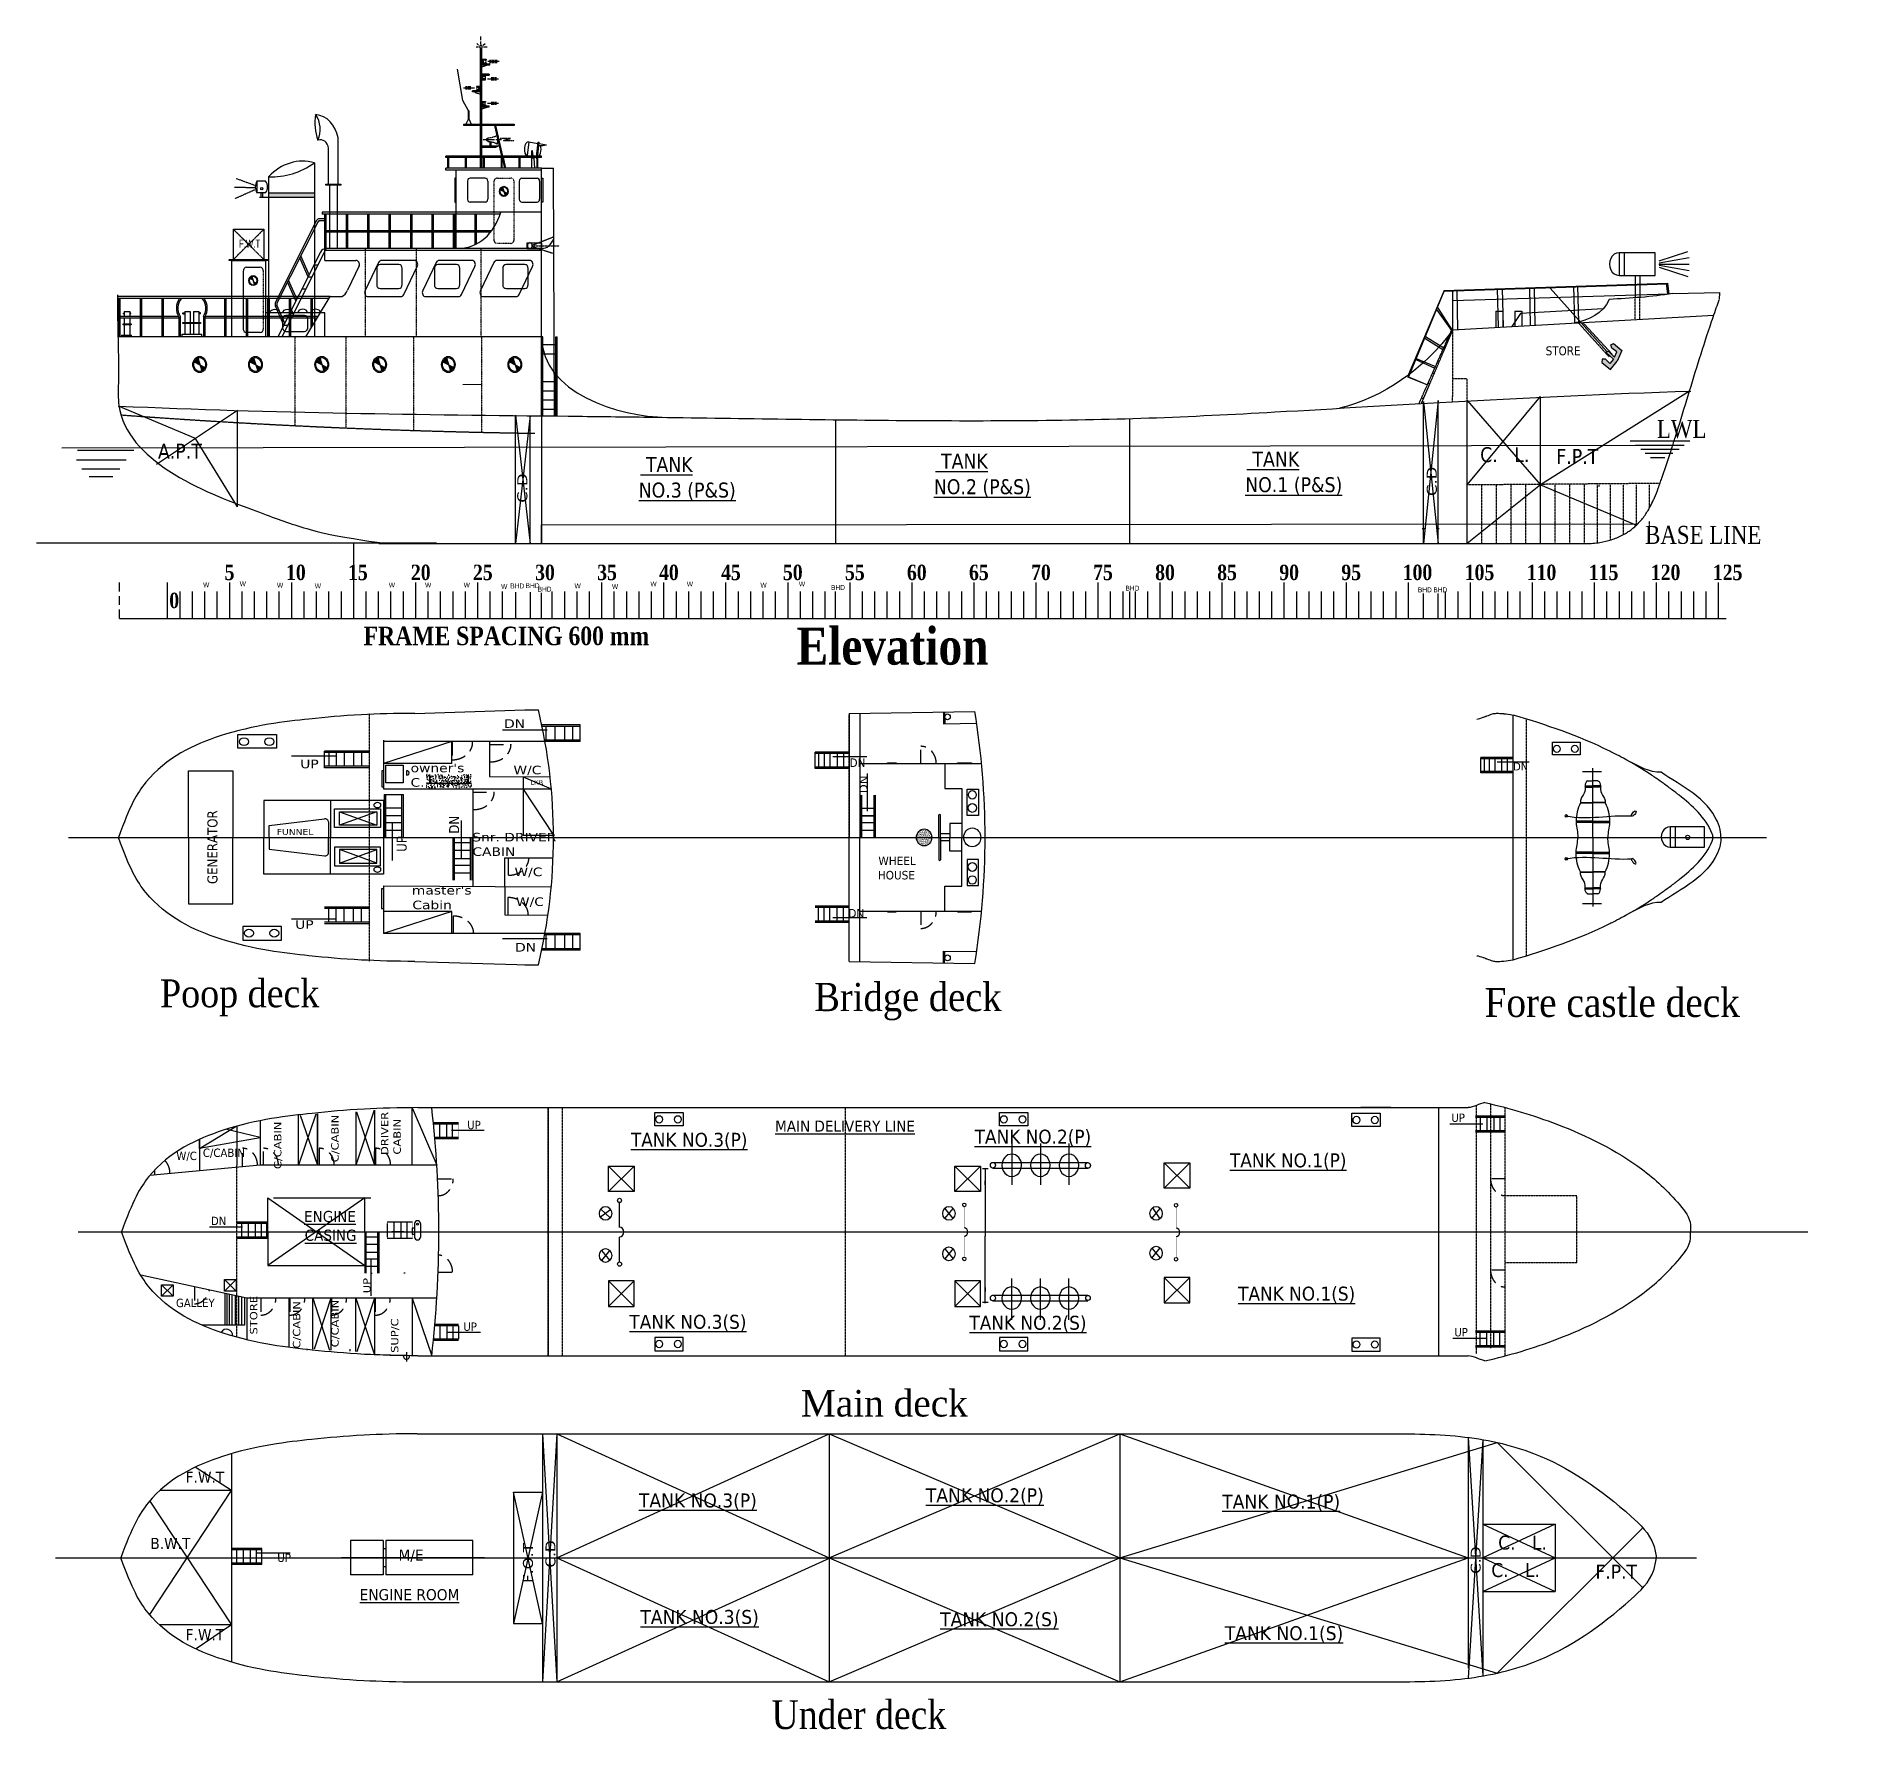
# Model space of a CAD drawing. Header units: millimetres. Extents: x 59105 to 143199, y 20969 to 98906.
import ezdxf

# ---------------------------------------------------------------- set-up
doc = ezdxf.new("R2010")
doc.units = ezdxf.units.MM
doc.header["$MEASUREMENT"] = 0
for name, pattern in [('CENTER', [50.8, 31.75, -6.35, 6.35, -6.35]), ('DASHED', [19.05, 12.7, -6.35]), ('DHX', [17.5, 13, -1.5, 1.5, -1.5]), ('HIDDEN', [9.525, 6.35, -3.175]), ('HIDDEN2', [4.7625, 3.175, -1.5875]), ('XX', [5.5, 4, -1.5])]:
    doc.linetypes.add(name, pattern=pattern)
for name, color, linetype, lineweight in [('B.line', 1, 'Continuous', 25), ('Deck', 165, 'Continuous', 40), ('Door', 14, 'Continuous', 13), ('Fixtures', 151, 'Continuous', 18), ('Frame.SP', 241, 'Continuous', 18), ('hatch', 8, 'Continuous', 9), ('IN-LINE', 30, 'Continuous', 25), ('Railing', 222, 'Continuous', 9), ('staps', 200, 'Continuous', 15), ('Text', 5, 'Continuous', 13), ('Window', 5, 'Continuous', 13)]:
    doc.layers.add(name, color=color, linetype=linetype, lineweight=lineweight)
doc.layers.add('Layer1', color=7, linetype='Continuous')
doc.layers.add('Layer2', color=7, linetype='HIDDEN')
doc.styles.add('MtXpl_Times_New_Roma', font='times.ttf')
doc.styles.add('MtXpl_Times_New_Roma_1', font='timesbd.ttf')
doc.styles.add('MtXpl_Verdana', font='verdana.ttf')
doc.styles.get("Standard").update_dxf_attribs({"font": 'arial.ttf'})
doc.styles.add('Swis721 CnBT', font='swissc.ttf')

msp = doc.modelspace()

# ---------------------------------------------------------------- texts
at = {"style": 'MtXpl_Times_New_Roma', "width": 0.844103}
for s, p in [('LWL', (133690, 80426)), ('BASE LINE', (133148, 75551))]:
    msp.add_text(s, height=825.9, dxfattribs=at).set_placement(p)
at = {"color": 0, "style": 'MtXpl_Times_New_Roma_1', "width": 0.844103}
for s, height, p in [('5', 711, (67762, 73881)), ('10', 711.3, (70589, 73881)), ('15', 711.3, (73444, 73881)), ('20', 711.3, (76337, 73881)), ('25', 711.3, (79192, 73881)), ('30', 711.3, (82055, 73881)), ('35', 711.3, (84911, 73881)), ('40', 711.3, (87759, 73881)), ('45', 711.3, (90614, 73881)), ('50', 711.3, (93462, 73881)), ('55', 711.3, (96318, 73881)), ('60', 711.3, (99170, 73881)), ('65', 711.3, (102026, 73881)), ('70', 711.3, (104885, 73881)), ('75', 711.3, (107740, 73881)), ('80', 711.3, (110595, 73881)), ('85', 711.3, (113450, 73881)), ('90', 711.3, (116310, 73881)), ('95', 711.3, (119165, 73881)), ('100', 711.3, (121990, 73881)), ('105', 711.3, (124845, 73881)), ('110', 711.3, (127701, 73881)), ('115', 711.3, (130557, 73881)), ('120', 711.3, (133412, 73881)), ('125', 711.3, (136268, 73881)), ('0', 711, (65216, 72591)), ('FRAME SPACING 600 mm', 853.57, (74159, 70886)), ('Elevation', 1707.1, (94095, 69990))]:
    msp.add_text(s, height=height, dxfattribs=at).set_placement(p)
at = {"color": 0, "lineweight": -2, "style": 'MtXpl_Times_New_Roma'}
for s, height, width, p in [('Poop deck', 1281.8, 0.903378, (64789, 54217)), ('Bridge deck', 1301.57, 0.903378, (94901, 54039)), ('Fore castle deck', 1325.48, 0.903378, (125759, 53772)), ('Main deck', 1220.7, 0.980942, (94289, 35376)), ('Under deck', 1325.5, 0.866339, (92937, 20988))]:
    msp.add_text(s, height=height, dxfattribs=dict(at, width=width)).set_placement(p)
at = {"layer": 'Layer1', "color": 0, "style": 'MtXpl_Verdana', "width": 0.844103}
for s, height, p in [('STORE', 413, (128570, 84232)), ('A.P.T', 688.3, (64695, 79472)), ('C.   L.', 688.3, (125555, 79313)), ('F.P.T', 688.3, (129061, 79233)), ('%%U TANK', 688.3, (86901, 78861)), ('%%U TANK', 688.3, (100487, 79015)), ('%%U TANK', 688.3, (114820, 79110)), ('%%UNO.3 (P&S)', 688.26, (86823, 77683)), ('%%UNO.2 (P&S)', 688.26, (100409, 77837)), ('%%UNO.1 (P&S)', 688.26, (114742, 77931))]:
    msp.add_text(s, height=height, dxfattribs=at).set_placement(p)
at = {"layer": 'Layer1', "color": 0, "style": 'MtXpl_Verdana', "width": 1.18469}
for p in [(123560, 77753), (81697, 77442)]:
    msp.add_text('C.D', height=464.8, rotation=90, dxfattribs=at).set_placement(p)
at = {"layer": 'Layer1', "color": 0, "width": 0.844103}
for s, height, p in [('W', 226, (66772, 73556)), ('W', 226, (68457, 73601)), ('W', 226, (70171, 73534)), ('W', 226, (71913, 73500)), ('W', 226, (75320, 73545)), ('W', 226, (76986, 73545)), ('W', 226, (78766, 73545)), ('W', 226, (80489, 73477)), ('BHD', 225.5, (80911, 73500)), ('BHD', 225.5, (81615, 73511)), ('BHD', 225.5, (82167, 73353)), ('W', 226, (83868, 73500)), ('W', 226, (85591, 73477)), ('W', 226, (87361, 73590)), ('W', 226, (89037, 73590)), ('W', 226, (92425, 73534)), ('W', 226, (94196, 73590)), ('BHD', 225.5, (95674, 73432)), ('BHD', 225.5, (109229, 73398)), ('BHD', 225.5, (122688, 73320)), ('BHD', 225.5, (123402, 73320))]:
    msp.add_text(s, height=height, dxfattribs=at).set_placement(p)
at = {"layer": 'Layer1', "color": 0, "lineweight": -2, "style": 'MtXpl_Verdana'}
for s, height, width, p in [('DN', 395.3, 1.173372, (80627, 67079)), ('UP', 395.3, 1.173372, (71244, 65223)), ('DN', 390.5, 0.903378, (96526, 65280)), ('C.', 395.3, 1.173372, (76322, 64370)), ("owner's", 395.3, 1.173372, (76325, 65036)), ('W/C', 395.3, 1.173372, (81057, 64942)), ('DN', 365.6, 0.903378, (127076, 65117)), ('LKR', 197.6, 1.173372, (81830, 64472)), ('FUNNEL', 263.5, 1.173372, (70160, 62153)), ('Snr. DRIVER', 395.27, 1.173372, (79161, 61851)), ('CABIN', 395.3, 1.173372, (79167, 61185)), ('W/C', 395.3, 1.173372, (81104, 60253)), ('WHEEL', 390.5, 0.903378, (97855, 60762)), ("master's", 395.3, 1.173372, (76382, 59406)), ('HOUSE', 390.5, 0.903378, (97829, 60103)), ('Cabin', 395.3, 1.173372, (76404, 58730)), ('W/C', 395.3, 1.173372, (81172, 58879)), ('UP', 395.3, 1.173372, (71012, 57831)), ('DN', 390.5, 0.903378, (96471, 58350)), ('DN', 395.3, 1.173372, (81134, 56781)), ('UP', 384.5, 0.88531, (78930, 48605)), ('%%UMAIN DELIVERY LINE', 512.72, 0.88531, (93103, 48487)), ('UP', 384.5, 0.88531, (124231, 48941)), ('%%UTANK NO.3(P)', 640.9, 0.88531, (86465, 47795)), ('%%UTANK NO.2(P)', 640.9, 0.88531, (102286, 47940)), ('W/C', 384.5, 0.88531, (65539, 47184)), ('C/CABIN', 384.5, 0.88531, (66761, 47326)), ('%%UTANK NO.1(P)', 640.9, 0.88531, (114039, 46848)), ('DN', 384.5, 0.88531, (67131, 44189)), ('%%UENGINE', 512.7, 0.88531, (71422, 44328)), ('%%UCASING', 512.7, 0.88531, (71448, 43465)), ('%%UTANK NO.1(S)', 640.9, 0.88531, (114416, 40713)), ('GALLEY', 384.5, 0.88531, (65524, 40413)), ('UP', 384.5, 0.88531, (78753, 39320)), ('%%UTANK NO.3(S)', 640.9, 0.88531, (86395, 39416)), ('%%UTANK NO.2(S)', 640.9, 0.88531, (102048, 39372)), ('UP', 384.5, 0.88531, (124366, 39065)), ('F.W.T', 512.6, 0.895997, (65973, 32329)), ('%%UTANK NO.2(P)', 640.81, 0.895997, (100042, 31429)), ('%%UTANK NO.3(P)', 640.81, 0.895997, (86835, 31191)), ('%%UTANK NO.1(P)', 640.81, 0.895997, (113684, 31141)), ('B.W.T', 512.6, 0.895997, (64346, 29278)), ('C.   L.', 640.8, 0.895997, (126384, 29252)), ('UP', 384.5, 0.895997, (70186, 28681)), ('M/E', 512.6, 0.895997, (75766, 28741)), ('C.   L.', 640.8, 0.895997, (126067, 27986)), ('F.P.T', 640.8, 0.895997, (130864, 27911)), ('%%UENGINE ROOM', 512.64, 0.895997, (73980, 26919)), ('%%UTANK NO.3(S)', 640.81, 0.895997, (86901, 25829)), ('%%UTANK NO.2(S)', 640.81, 0.895997, (100699, 25722)), ('F.W.T', 512.6, 0.895997, (65973, 25076)), ('%%UTANK NO.1(S)', 640.81, 0.895997, (113802, 25082))]:
    msp.add_text(s, height=height, dxfattribs=dict(at, width=width)).set_placement(p)
for s, height, width, p in [('DN', 352.7, 1.106957, (97352, 64071)), ('GENERATOR', 463.8, 0.852244, (67432, 59890)), ('DN', 463.8, 0.852244, (78558, 62205)), ('UP', 463.8, 0.852244, (76141, 61372)), ('C/CABIN', 340.4, 1.129548, (70376, 46765)), ('C/CABIN', 340.4, 1.129548, (73009, 47081)), ('DRIVER', 340.4, 1.129548, (75298, 47414)), ('CABIN', 340.4, 1.129548, (75872, 47436)), ('UP', 340.4, 1.129548, (74481, 41050)), ('STORE', 340.4, 1.129548, (69268, 39153)), ('C/CABIN', 340.4, 1.129548, (71246, 38503)), ('C/CABIN', 340.4, 1.129548, (73009, 38563)), ('SUP/C', 340.4, 1.129548, (75759, 38307)), ('F.O.T', 459.3, 1.116076, (81955, 27713)), ('C.D', 459.3, 1.116076, (82990, 28423)), ('C.D', 459.3, 1.116076, (125578, 28135))]:
    msp.add_text(s, height=height, rotation=90, dxfattribs=dict(at, width=width)).set_placement(p)
at = {"layer": 'Text', "color": 0, "lineweight": -2, "style": 'Swis721 CnBT', "width": 0.844103}
msp.add_text('F.W.T', height=370, dxfattribs=at).set_placement((68427, 89191))

# ---------------------------------------------------------------- blocks, each defined once
blk = doc.blocks.new('A$C566F643F')
at = {"layer": 'Layer1', "lineweight": 30, "ltscale": 100, "const_width": 20}
for points in [[(0, 173), (-1, 1064)], [(1, -1064), (0, -173)]]:
    blk.add_lwpolyline(points, dxfattribs=at)
blk.add_lwpolyline([(0, 173, -1), (0, -173, -1)], format="xyb", dxfattribs=at)
at = {"layer": 'Layer1', "lineweight": 30, "ltscale": 100}
for centre in [(-1, 1143), (1, -1143)]:
    blk.add_circle(centre, 79.1, dxfattribs=at)

# ---------------------------------------------------------------- hatches: boundary and pattern name
at = {"layer": 'hatch', "lineweight": -2}
msp.add_hatch(color=0, dxfattribs=at).paths.add_polyline_path([(71897, 91709), (69789, 91709), (69789, 91516), (71897, 91516)])
h = msp.add_hatch(color=0, dxfattribs=at)
edge = h.paths.add_edge_path()
edge.add_line((80625, 91765), (80680, 91590))
edge.add_ellipse((80615, 91778), major_axis=(0, 204), ratio=0.844103, start_angle=202.35332, end_angle=243.61793)
edge.add_line((80769, 91688), (80625, 91765))
edge = h.paths.add_edge_path()
edge.add_line((80625, 91765), (80560, 91971))
edge.add_ellipse((80615, 91778), major_axis=(0, 204), ratio=0.844103, start_angle=18.58011, end_angle=67.6148)
edge.add_line((80455, 91856), (80625, 91765))
h = msp.add_hatch(color=0, dxfattribs=at)
edge = h.paths.add_edge_path()
edge.add_line((69085, 87657), (69141, 87482))
edge.add_ellipse((69075, 87670), major_axis=(0, 204), ratio=0.844103, start_angle=202.35332, end_angle=243.61793)
edge.add_line((69229, 87580), (69085, 87657))
edge = h.paths.add_edge_path()
edge.add_line((69085, 87657), (69020, 87863))
edge.add_ellipse((69075, 87670), major_axis=(0, 204), ratio=0.844103, start_angle=18.58011, end_angle=67.6148)
edge.add_line((68916, 87748), (69085, 87657))
h = msp.add_hatch(color=0, dxfattribs=at)
edge = h.paths.add_edge_path()
edge.add_line((66629, 83787), (66717, 83509))
edge.add_ellipse((66613, 83808), major_axis=(0, 324), ratio=0.844103, start_angle=202.35332, end_angle=243.61793)
edge.add_line((66858, 83664), (66629, 83787))
edge = h.paths.add_edge_path()
edge.add_line((66629, 83787), (66526, 84115))
edge.add_ellipse((66613, 83808), major_axis=(0, 324), ratio=0.844103, start_angle=18.58011, end_angle=67.6148)
edge.add_line((66360, 83931), (66629, 83787))
h = msp.add_hatch(color=0, dxfattribs=at)
edge = h.paths.add_edge_path()
edge.add_line((69199, 83787), (69287, 83509))
edge.add_ellipse((69183, 83808), major_axis=(0, 324), ratio=0.844103, start_angle=202.35332, end_angle=243.61793)
edge.add_line((69428, 83664), (69199, 83787))
edge = h.paths.add_edge_path()
edge.add_line((69199, 83787), (69096, 84115))
edge.add_ellipse((69183, 83808), major_axis=(0, 324), ratio=0.844103, start_angle=18.58011, end_angle=67.6148)
edge.add_line((68930, 83931), (69199, 83787))
h = msp.add_hatch(color=0, dxfattribs=at)
edge = h.paths.add_edge_path()
edge.add_line((72250, 83787), (72337, 83509))
edge.add_ellipse((72233, 83808), major_axis=(0, 324), ratio=0.844103, start_angle=202.35332, end_angle=243.61793)
edge.add_line((72478, 83664), (72250, 83787))
edge = h.paths.add_edge_path()
edge.add_line((72250, 83787), (72146, 84115))
edge.add_ellipse((72233, 83808), major_axis=(0, 324), ratio=0.844103, start_angle=18.58011, end_angle=67.6148)
edge.add_line((71981, 83931), (72250, 83787))
h = msp.add_hatch(color=0, dxfattribs=at)
edge = h.paths.add_edge_path()
edge.add_line((74914, 83787), (75002, 83509))
edge.add_ellipse((74898, 83808), major_axis=(0, 324), ratio=0.844103, start_angle=202.35332, end_angle=243.61793)
edge.add_line((75143, 83664), (74914, 83787))
edge = h.paths.add_edge_path()
edge.add_line((74914, 83787), (74811, 84115))
edge.add_ellipse((74898, 83808), major_axis=(0, 324), ratio=0.844103, start_angle=18.58011, end_angle=67.6148)
edge.add_line((74645, 83931), (74914, 83787))
h = msp.add_hatch(color=0, dxfattribs=at)
edge = h.paths.add_edge_path()
edge.add_line((78077, 83787), (78165, 83509))
edge.add_ellipse((78061, 83808), major_axis=(0, 324), ratio=0.844103, start_angle=202.35332, end_angle=243.61793)
edge.add_line((78306, 83664), (78077, 83787))
edge = h.paths.add_edge_path()
edge.add_line((78077, 83787), (77974, 84115))
edge.add_ellipse((78061, 83808), major_axis=(0, 324), ratio=0.844103, start_angle=18.58011, end_angle=67.6148)
edge.add_line((77808, 83931), (78077, 83787))
h = msp.add_hatch(color=0, dxfattribs=at)
edge = h.paths.add_edge_path()
edge.add_line((81138, 83787), (81226, 83509))
edge.add_ellipse((81122, 83808), major_axis=(0, 324), ratio=0.844103, start_angle=202.35332, end_angle=243.61793)
edge.add_line((81367, 83664), (81138, 83787))
edge = h.paths.add_edge_path()
edge.add_line((81138, 83787), (81035, 84115))
edge.add_ellipse((81122, 83808), major_axis=(0, 324), ratio=0.844103, start_angle=18.58011, end_angle=67.6148)
edge.add_line((80869, 83931), (81138, 83787))
at = {"layer": 'Layer1', "lineweight": -2, "ltscale": 100}
for points in [[(131686, 84057), (131517, 83849), (131319, 84057), (131171, 84050), (131160, 83896), (131551, 83574), (131865, 83968), (132078, 84449), (131694, 84782), (131574, 84719), (131617, 84552), (131847, 84397), (131736, 84140), (131461, 84427), (131391, 84402), (131359, 84353)], [(102647, 46821), (102914, 46821), (102914, 46752), (102647, 46752)], [(102642, 40668), (102909, 40668), (102909, 40599), (102642, 40599)]]:
    msp.add_hatch(color=0, dxfattribs=at).paths.add_polyline_path(points)
h = msp.add_hatch(color=0, dxfattribs=at)
h.paths.add_polyline_path([(84132, 67147), (84108, 67147), (84108, 66766), (84132, 66766)])
h.paths.add_polyline_path([(84132, 66766), (84108, 66766), (84108, 66515), (84132, 66515)])
h.paths.add_polyline_path([(84132, 67213), (84108, 67213), (84108, 67147), (84132, 67147)])
h.paths.add_polyline_path([(84132, 66515), (84108, 66515), (84108, 66449), (84132, 66449)])
h = msp.add_hatch(color=0, dxfattribs=at)
h.paths.add_polyline_path([(74431, 65944), (74406, 65944), (74406, 65562), (74431, 65562)])
h.paths.add_polyline_path([(74431, 65562), (74406, 65562), (74406, 65311), (74431, 65311)])
h.paths.add_polyline_path([(74431, 66009), (74406, 66009), (74406, 65944), (74431, 65944)])
h.paths.add_polyline_path([(74431, 65311), (74406, 65311), (74406, 65245), (74431, 65245)])
h = msp.add_hatch(color=0, dxfattribs=at)
h.paths.add_polyline_path([(96518, 65896), (96499, 65896), (96499, 65519), (96518, 65519)])
h.paths.add_polyline_path([(96518, 65519), (96499, 65519), (96499, 65271), (96518, 65271)])
h.paths.add_polyline_path([(96518, 65961), (96499, 65961), (96499, 65896), (96518, 65896)])
h.paths.add_polyline_path([(96518, 65271), (96499, 65271), (96499, 65206), (96518, 65206)])
h = msp.add_hatch(color=0, dxfattribs=at)
h.paths.add_polyline_path([(127062, 65651), (127045, 65651), (127045, 65298), (127062, 65298)])
h.paths.add_polyline_path([(127062, 65298), (127045, 65298), (127045, 65066), (127062, 65066)])
h.paths.add_polyline_path([(127062, 65712), (127045, 65712), (127045, 65651), (127062, 65651)])
h.paths.add_polyline_path([(127062, 65066), (127045, 65066), (127045, 65005), (127062, 65005)])
h = msp.add_hatch(dxfattribs=at)
h.set_pattern_fill('AR-CONC', color=0, scale=1.18045, angle=90, style=0)
h.set_pattern_definition([(144.43076, (59030.91, -163159.63), (24.64175, 240.04034), [27.73614, -305.0975]), (84.13873, (59030.9, -163159.63), (-295.3727, -46.43475), [20.10842, -221.19265]), (188.93381, (59032.97, -163139.63), (-270.7296, 193.60645), [24.9167, -274.08384]), (140.7263, (58952.38, -163159.63), (64.99725, 357.16455), [41.1773, -452.9506]), (185.66207, (58957.8, -163129.87), (-382.51877, 312.79576), [37.47583, -412.2342]), (79.686, (58952.38, -163159.63), (-382.5181, 312.79625), [30.25256, -332.7781]), (114.24753, (58972, -163126.16), (158.10202, 199.76262), [25.69977, -282.69744]), (51.64016, (58972, -163126.16), (-284.75375, 81.42826), [21.22972, -233.5269]), (164.04153, (58985.19, -163109.52), (-126.65236, 281.19033), [24.68064, -271.48704]), (131.99861, (59030.91, -163159.63), (-130.7217, 4.06944), [0, -232.93644, 0, -239.3672, 0, -236.68772]), (98.78149, (59030.91, -163159.63), (-154.87871, 88.03932), [0, -128.25049, 0, -213.862725, 0, -84.7729]), (53.22113, (59030.91, -163234.26), (8.85661, 178.649567), [0, -88.09854, 0, -274.86744, 0, -364.72794]), (42.92472, (59030.91, -163267.73), (-39.30924, 195.16998), [0, -117.74697, 0, -187.67056, 0, -266.2893])])
h.paths.add_polyline_path([(77051, 64932), (77051, 64331), (79132, 64331), (79132, 64932)])
h = msp.add_hatch(dxfattribs=at)
h.set_pattern_fill('AR-SAND', color=0, scale=1.198658, style=0)
h.set_pattern_definition([(40.344503, (-126954.993, 76889.01), (-1.881338, 63.700775), [0, -47.253375, 0, -52.84917, 0, -50.517589]), (8.29155, (-126954.99, 76889.01), (52.855536, 93.30012), [0, -24.536803, 0, -40.994414, 0, -15.709538]), (324.808153, (-126991.73, 76889.01), (93.005918, 0.18706), [0, -15.410919, 0, -55.479309, 0, -72.43132]), (314.592146, (-126991.73, 76889.01), (89.779967, 29.01591), [0, -7.841001, 0, -37.009523, 0, -42.341404])])
edge = h.paths.add_edge_path()
edge.add_ellipse((99962, 62037), major_axis=(0, 389), ratio=0.903378, start_angle=0, end_angle=360)
h = msp.add_hatch(color=0, dxfattribs=at)
h.paths.add_polyline_path([(96518, 58179), (96499, 58179), (96499, 58555), (96518, 58555)])
h.paths.add_polyline_path([(96518, 58555), (96499, 58555), (96499, 58803), (96518, 58803)])
h.paths.add_polyline_path([(96518, 58114), (96499, 58114), (96499, 58179), (96518, 58179)])
h.paths.add_polyline_path([(96518, 58803), (96499, 58803), (96499, 58869), (96518, 58869)])
h = msp.add_hatch(color=0, dxfattribs=at)
h.paths.add_polyline_path([(74431, 58131), (74406, 58131), (74406, 58513), (74431, 58513)])
h.paths.add_polyline_path([(74431, 58513), (74406, 58513), (74406, 58764), (74431, 58764)])
h.paths.add_polyline_path([(74431, 58065), (74406, 58065), (74406, 58131), (74431, 58131)])
h.paths.add_polyline_path([(74431, 58764), (74406, 58764), (74406, 58830), (74431, 58830)])
h = msp.add_hatch(color=0, dxfattribs=at)
h.paths.add_polyline_path([(84132, 57546), (84108, 57546), (84108, 57165), (84132, 57165)])
h.paths.add_polyline_path([(84132, 57165), (84108, 57165), (84108, 56914), (84132, 56914)])
h.paths.add_polyline_path([(84132, 57612), (84108, 57612), (84108, 57546), (84132, 57546)])
h.paths.add_polyline_path([(84132, 56914), (84108, 56914), (84108, 56848), (84132, 56848)])
h = msp.add_hatch(color=0, dxfattribs=at)
h.paths.add_polyline_path([(78524, 48216), (78506, 48216), (78506, 48587), (78524, 48587)])
h.paths.add_polyline_path([(78524, 48587), (78506, 48587), (78506, 48831), (78524, 48831)])
h.paths.add_polyline_path([(78524, 48152), (78506, 48152), (78506, 48216), (78524, 48216)])
h.paths.add_polyline_path([(78524, 48831), (78506, 48831), (78506, 48895), (78524, 48895)])
h = msp.add_hatch(color=0, dxfattribs=at)
h.paths.add_polyline_path([(69704, 44255), (69686, 44255), (69686, 43884), (69704, 43884)])
h.paths.add_polyline_path([(69704, 43884), (69686, 43884), (69686, 43640), (69704, 43640)])
h.paths.add_polyline_path([(69704, 44320), (69686, 44320), (69686, 44255), (69704, 44255)])
h.paths.add_polyline_path([(69704, 43640), (69686, 43640), (69686, 43576), (69704, 43576)])
h = msp.add_hatch(color=0, dxfattribs=at)
h.paths.add_polyline_path([(75265, 44255), (75247, 44255), (75247, 43884), (75265, 43884)])
h.paths.add_polyline_path([(75265, 43884), (75247, 43884), (75247, 43640), (75265, 43640)])
h.paths.add_polyline_path([(75265, 44320), (75247, 44320), (75247, 44255), (75265, 44255)])
h.paths.add_polyline_path([(75265, 43640), (75247, 43640), (75247, 43576), (75265, 43576)])
h = msp.add_hatch(color=0, dxfattribs=at)
h.paths.add_polyline_path([(76409, 44255), (76390, 44255), (76390, 43884), (76409, 43884)])
h.paths.add_polyline_path([(76409, 43884), (76390, 43884), (76390, 43640), (76409, 43640)])
h.paths.add_polyline_path([(76409, 44320), (76390, 44320), (76390, 44255), (76409, 44255)])
h.paths.add_polyline_path([(76409, 43640), (76390, 43640), (76390, 43576), (76409, 43576)])
h = msp.add_hatch(color=0, dxfattribs=at)
h.paths.add_polyline_path([(78530, 39553), (78512, 39553), (78512, 39182), (78530, 39182)])
h.paths.add_polyline_path([(78530, 39182), (78512, 39182), (78512, 38938), (78530, 38938)])
h.paths.add_polyline_path([(78530, 39617), (78512, 39617), (78512, 39553), (78530, 39553)])
h.paths.add_polyline_path([(78530, 38938), (78512, 38938), (78512, 38874), (78530, 38874)])
h = msp.add_hatch(color=0, dxfattribs=at)
h.paths.add_polyline_path([(69481, 29242), (69463, 29242), (69463, 28871), (69481, 28871)])
h.paths.add_polyline_path([(69481, 28871), (69463, 28871), (69463, 28627), (69481, 28627)])
h.paths.add_polyline_path([(69481, 29306), (69463, 29306), (69463, 29242), (69481, 29242)])
h.paths.add_polyline_path([(69481, 28627), (69463, 28627), (69463, 28563), (69481, 28563)])

# ---------------------------------------------------------------- linework, layer by layer
at = {"color": 0, "linetype": 'HIDDEN2', "lineweight": -2}
for p, q in [((132692, 85874), (132692, 86878)), ((132901, 85886), (132901, 86894)), ((122747, 82013), (124252, 85411)), ((122858, 82020), (124305, 85411)), ((124289, 82106), (124305, 85411)), ((131494, 84160), (130075, 85730)), ((131632, 84277), (130281, 85741)), ((124963, 83152), (124305, 83152)), ((124963, 82146), (124963, 83152)), ((125071, 83152), (125066, 83152)), ((133832, 78333), (124963, 78262)), ((125637, 75566), (125637, 78262)), ((126311, 75566), (126311, 78262)), ((126985, 75566), (126985, 78262)), ((127659, 75566), (127659, 78262)), ((129002, 75609), (129002, 78262)), ((129681, 75563), (129681, 78262)), ((130355, 75563), (130355, 78262)), ((130955, 75597), (130955, 78262)), ((131029, 78179), (131029, 78262)), ((131555, 75729), (131555, 78262)), ((132155, 75980), (132155, 78262)), ((132755, 76414), (132755, 78262)), ((133355, 77215), (133355, 78262)), ((133355, 75563), (133355, 76588)), ((74431, 56327), (74431, 67748)), ((96518, 56397), (96518, 67678)), ((127686, 56589), (127686, 67486)), ((125393, 38267), (125393, 49699)), ((126052, 38519), (126052, 49765)), ((82657, 38174), (82657, 49595)), ((83315, 38174), (83315, 49595)), ((96340, 38174), (96340, 49595)), ((126710, 38168), (126710, 49601)), ((68321, 39030), (68321, 46943)), ((130013, 45543), (126725, 45543)), ((130013, 42447), (130013, 45543)), ((130013, 42447), (126725, 42447))]:
    msp.add_line(p, q, dxfattribs=at)
at = {"color": 0, "lineweight": -2}
for p, q in [((124305, 85411), (136313, 86074)), ((132457, 80292), (135214, 80292)), ((132710, 80095), (134951, 80095)), ((132959, 79903), (134723, 79903)), ((60946, 79418), (63224, 79418)), ((60985, 79867), (63580, 79867)), ((133156, 79729), (134424, 79729)), ((133395, 79525), (134049, 79525)), ((61192, 79000), (62932, 79000)), ((61528, 78647), (62624, 78647)), ((62921, 73357), (62921, 73770)), ((62922, 73357), (62922, 73770)), ((62923, 73357), (62923, 73770)), ((62924, 73357), (62924, 73770)), ((62921, 72738), (62921, 73150)), ((62921, 72119), (62921, 72531)), ((62922, 72738), (62922, 73150)), ((62922, 72119), (62922, 72531)), ((62923, 72738), (62923, 73150)), ((62923, 72119), (62923, 72531)), ((62924, 72738), (62924, 73150)), ((62924, 72119), (62924, 72531)), ((62919, 72119), (136884, 72119)), ((81587, 56168), (81896, 56168)), ((76662, 49595), (124999, 49595)), ((76662, 38174), (124999, 38174)), ((76633, 34581), (120913, 34581)), ((59980, 28871), (135516, 28871)), ((76633, 23162), (120913, 23162))]:
    msp.add_line(p, q, dxfattribs=at)
at = {"color": 0, "linetype": 'ByBlock', "lineweight": -2}
for p, q in [((68354, 77260), (68354, 81691)), ((122942, 75566), (122942, 82106)), ((123616, 75566), (123616, 82146)), ((128333, 75566), (128333, 82342)), ((81159, 75566), (81159, 81473)), ((81833, 75566), (81833, 81465)), ((123659, 38174), (123659, 49595))]:
    msp.add_line(p, q, dxfattribs=at)
for p, q in [((65621, 78488), (65621, 78488)), ((77516, 75576), (59105, 75576)), ((76521, 67748), (81587, 67907)), ((60577, 62037), (138733, 62037)), ((76521, 56327), (81742, 56168))]:
    msp.add_line(p, q)
at = {"color": 0, "lineweight": -2, "ltscale": 100}
for p, q in [((81587, 67907), (82205, 67907)), ((96518, 67748), (102296, 67836)), ((96518, 67748), (96518, 62037)), ((97005, 67748), (97005, 62037)), ((96518, 56327), (96518, 62037)), ((97005, 56327), (97005, 62037)), ((81587, 56168), (82205, 56168)), ((96518, 56327), (102296, 56239)), ((82394, 34581), (82394, 23162)), ((83060, 34581), (83060, 23162))]:
    msp.add_line(p, q, dxfattribs=at)
at = {"color": 0}
for p, q in [((95595, 34581), (95596, 23162)), ((108974, 34580), (108974, 23162))]:
    msp.add_line(p, q, dxfattribs=at)
at = {"color": 0, "lineweight": -2, "ltscale": 100}
msp.add_lwpolyline([(127062, 67672), (127062, 62037), (127062, 56402)], dxfattribs=at)
for centre, major_axis, ratio, start_param, end_param in [((48460, 62037), (-34441, 0), 0.852244, 2.940255, 3.34293), ((73360, 62037), (0, 32551), 0.903378, 4.533296, 4.891482)]:
    msp.add_ellipse(centre, major_axis=major_axis, ratio=ratio, start_param=start_param, end_param=end_param, dxfattribs=at)
msp.add_open_spline([(62825, 87009), (62830, 85512), (62911, 84019), (62812, 80920), (65142, 78554), (69303, 77036), (71109, 76342), (72843, 75890), (75219, 75563), (93618, 75563), (112016, 75563), (130415, 75563), (130633, 75562), (130853, 75579), (131247, 75644), (131421, 75685), (131677, 75768), (131761, 75798), (131885, 75850), (131927, 75868), (132008, 75905), (132049, 75925), (132129, 75966), (132169, 75987), (132265, 76042), (132321, 76076), (132435, 76151), (132492, 76192), (132576, 76258), (132604, 76280), (132659, 76326), (132685, 76350), (132749, 76409), (132786, 76444), (132939, 76602), (133046, 76734), (133193, 76944), (133239, 77017), (133303, 77123), (133322, 77156), (133398, 77292), (133452, 77397), (133527, 77558), (133552, 77613), (133639, 77814), (133698, 77965), (133782, 78193), (133810, 78269), (133850, 78383), (133864, 78422), (133890, 78498), (133904, 78536), (134042, 78935), (134163, 79296), (134340, 79838), (134399, 80019), (134485, 80291), (134514, 80382), (134900, 81603), (135238, 82743), (135768, 84444), (135948, 85010), (136230, 85853), (136327, 86133), (136469, 86535), (136513, 86658), (136558, 86781)], degree=3, knots=[0, 0, 0, 0, 3670.526837, 4586.107178, 8044.060572, 11899.904344, 15317.296453, 18668.44851, 18668.44851, 18668.44851, 18669.44851, 18669.44851, 18669.44851, 19216.196281, 19216.196281, 19656.278089, 19656.278089, 19876.318993, 19876.318993, 19986.339445, 19986.339445, 20096.359897, 20096.359897, 20206.380349, 20206.380349, 20365.163906, 20365.163906, 20535.664751, 20535.664751, 20620.915174, 20620.915174, 20706.165596, 20706.165596, 20827.738057, 20827.738057, 21222.855369, 21222.855369, 21420.414024, 21420.414024, 21508.03899, 21508.03899, 21778.099881, 21778.099881, 21913.130327, 21913.130327, 22277.803396, 22277.803396, 22460.13993, 22460.13993, 22551.308197, 22551.308197, 22642.476465, 22642.476465, 23501.280818, 23501.280818, 23930.682995, 23930.682995, 24145.384084, 24145.384084, 26819.424213, 26819.424213, 28156.444278, 28156.444278, 28824.95431, 28824.95431, 29120.817469, 29120.817469, 29120.817469, 29120.817469])
at = {"color": 0, "lineweight": -2}
for points in [[(131499, 86801), (131224, 86156), (130516, 85832), (129913, 85721)], [(134404, 87076), (133444, 86906), (132469, 86865), (131499, 86801)], [(124305, 85411), (122993, 83593), (121055, 82266), (119076, 81793)], [(125773, 49829), (125511, 49766), (125265, 49617), (124999, 49595)], [(76662, 49595), (76662, 49595), (76661, 49595), (76661, 49595)], [(63021, 43884), (63021, 43884), (63021, 43884), (63021, 43884)], [(63021, 43884), (63021, 43884), (63021, 43884), (63021, 43884)], [(76662, 38174), (75996, 38174), (75330, 38199), (74664, 38219)], [(125773, 37939), (125511, 38003), (125265, 38152), (124999, 38174)], [(62992, 28871), (62992, 28871), (62992, 28871), (62992, 28871)], [(62992, 28871), (62992, 28871), (62992, 28871), (62992, 28871)]]:
    msp.add_open_spline(points, degree=3, dxfattribs=at)
for points, knots in [([(62880, 81894), (70067, 81572), (77984, 81494), (89772, 81359), (98679, 81199), (108367, 81215), (119812, 81805), (127381, 82320), (135259, 82586)], [410.839485, 410.839485, 410.839485, 410.839485, 21695.846445, 25358.059581, 37565.564867, 49772.722277, 55880.986431, 73666.172613, 73666.172613, 73666.172613, 73666.172613]), ([(76521, 67748), (75641, 67748), (73600, 67682), (71597, 67484), (68057, 67100), (64517, 65466), (63384, 63465), (62880, 62037)], [0, 0, 0, 0, 2748.696919, 6456.924169, 11429.398119, 15199.713295, 16844.882178, 16844.882178, 16844.882178, 16844.882178]), ([(125398, 67487), (125490, 67493), (125595, 67530), (125731, 67580), (125772, 67595), (125795, 67603), (125820, 67614), (125844, 67620), (125952, 67664), (126064, 67707), (126248, 67752), (126363, 67752), (126518, 67746), (126605, 67736), (126770, 67716), (126915, 67699), (127074, 67670)], [0, 0, 0, 0, 271.026479, 286.832382, 360.300166, 375.692478, 402.937949, 419.976914, 439.958169, 695.175555, 775.914072, 940.033006, 1049.363481, 1102.298006, 1133.505423, 1549.84912, 1549.84912, 1549.84912, 1549.84912]), ([(127074, 56404), (128585, 56849), (130182, 57392), (131807, 58213), (132454, 58556), (133109, 58941), (133586, 59268), (133660, 59320), (133782, 59405), (133928, 59509), (134077, 59616), (134241, 59735), (134409, 59860), (134609, 60014), (135290, 60546), (135974, 61149), (136274, 61979), (136277, 62037), (136274, 62095), (135974, 62926), (135290, 63529), (134609, 64061), (134409, 64215), (134241, 64340), (134077, 64459), (133928, 64566), (133782, 64670), (133660, 64754), (133586, 64807), (133109, 65134), (132454, 65518), (131807, 65862), (130182, 66682), (128585, 67226), (127074, 67670)], [0, 0, 0, 0, 4260.540409, 4495.165171, 4894.973923, 6231.002116, 6457.787, 6458.8679, 6473.559346, 6861.062964, 6940.103398, 6953.10807, 7390.2479, 7483.13528, 7603.110658, 9611.333925, 9754.537071, 9754.537071, 9754.537071, 9897.740217, 11905.963484, 12025.938861, 12118.826242, 12555.966072, 12568.970744, 12648.011178, 13035.514796, 13050.206242, 13051.287142, 13278.072026, 14614.100219, 15013.908971, 15248.533732, 19509.074142, 19509.074142, 19509.074142, 19509.074142]), ([(76521, 56327), (75641, 56327), (73600, 56393), (71597, 56590), (68057, 56975), (64517, 58609), (63384, 60610), (62880, 62037)], [0, 0, 0, 0, 2748.696919, 6456.924169, 11429.398119, 15199.713295, 16844.882178, 16844.882178, 16844.882178, 16844.882178]), ([(125398, 56588), (125490, 56581), (125595, 56545), (125731, 56495), (125772, 56480), (125795, 56471), (125820, 56461), (125844, 56454), (125952, 56411), (126064, 56368), (126248, 56322), (126363, 56322), (126518, 56329), (126605, 56339), (126770, 56359), (126915, 56376), (127074, 56404)], [0, 0, 0, 0, 271.026479, 286.832382, 360.300166, 375.692478, 402.937949, 419.976914, 439.958169, 695.175555, 775.914072, 940.033006, 1049.363481, 1102.298006, 1133.505423, 1549.84912, 1549.84912, 1549.84912, 1549.84912]), ([(125773, 49829), (126896, 49579), (129380, 48834), (132530, 47298), (134426, 45556), (135272, 44461), (135237, 43988), (135236, 43884)], [0, 0, 0, 0, 3572.031041, 8046.535265, 10426.166508, 11416.849989, 11703.699407, 11703.699407, 11703.699407, 11703.699407]), ([(76662, 49595), (75781, 49595), (73741, 49529), (71738, 49332), (68198, 48947), (64658, 47313), (63525, 45312), (63021, 43884)], [0, 0, 0, 0, 2748.696919, 6456.924169, 11429.398119, 15199.713295, 16844.882178, 16844.882178, 16844.882178, 16844.882178]), ([(76662, 38174), (75781, 38174), (73741, 38240), (71738, 38437), (68198, 38822), (64658, 40456), (63525, 42457), (63021, 43884)], [0, 0, 0, 0, 2748.696919, 6456.924169, 11429.398119, 15199.713295, 16844.882178, 16844.882178, 16844.882178, 16844.882178]), ([(125773, 37939), (126896, 38190), (129380, 38935), (132530, 40471), (134426, 42213), (135272, 43308), (135237, 43781), (135236, 43884)], [0, 0, 0, 0, 3572.031041, 8046.535265, 10426.166508, 11416.849989, 11703.699407, 11703.699407, 11703.699407, 11703.699407]), ([(76633, 34582), (75752, 34582), (73711, 34516), (71709, 34318), (68169, 33934), (64629, 32299), (63496, 30299), (62992, 28871)], [0, 0, 0, 0, 2748.696919, 6456.924169, 11429.398119, 15199.713295, 16844.882178, 16844.882178, 16844.882178, 16844.882178]), ([(120913, 34581), (122156, 34581), (124546, 34597), (128664, 33726), (131538, 31724), (133494, 29863), (133637, 29072), (133659, 28871)], [0, 0, 0, 0, 3966.525527, 7625.524185, 13138.011945, 14804.529719, 15383.686456, 15383.686456, 15383.686456, 15383.686456]), ([(76626, 23144), (75745, 23145), (73704, 23213), (71702, 23413), (68163, 23802), (64625, 25441), (63494, 27443), (62992, 28871)], [0, 0, 0, 0, 2748.696919, 6456.924169, 11429.398119, 15199.713295, 16844.882178, 16844.882178, 16844.882178, 16844.882178]), ([(120913, 23162), (122156, 23162), (124546, 23145), (128664, 24016), (131538, 26018), (133494, 27880), (133637, 28670), (133659, 28871)], [0, 0, 0, 0, 3966.525527, 7625.524185, 13138.011945, 14804.529719, 15383.686456, 15383.686456, 15383.686456, 15383.686456])]:
    msp.add_open_spline(points, degree=3, knots=knots, dxfattribs=at)
at = {"color": 0, "lineweight": -2, "ltscale": 100}
for points in [[(133880, 65033), (133355, 65006), (132858, 65322), (132377, 65553)], [(133880, 59042), (133355, 59069), (132858, 58753), (132377, 58522)]]:
    msp.add_open_spline(points, degree=3, dxfattribs=at)
for points in [[(136632, 62037), (136648, 62111), (136619, 62368), (136174, 63771), (134823, 64399), (133880, 65033)], [(136632, 62037), (136648, 61963), (136619, 61707), (136174, 60304), (134823, 59676), (133880, 59042)]]:
    msp.add_open_spline(points, degree=3, knots=[0, 0, 0, 0, 209.771831, 692.223587, 4065.703933, 4065.703933, 4065.703933, 4065.703933], dxfattribs=at)
at = {"layer": 'B.line', "color": 0, "lineweight": -2}
for p, q in [((80455, 91856), (80769, 91688)), ((80560, 91971), (80680, 91590)), ((69020, 87863), (69141, 87482)), ((66526, 84115), (66717, 83509)), ((69096, 84115), (69287, 83509)), ((72146, 84115), (72337, 83509)), ((74811, 84115), (75002, 83509)), ((77974, 84115), (78165, 83509)), ((81035, 84115), (81226, 83509)), ((66360, 83931), (66858, 83664)), ((68930, 83931), (69428, 83664)), ((71981, 83931), (72478, 83664)), ((74645, 83931), (75143, 83664)), ((77808, 83931), (78306, 83664)), ((80869, 83931), (81367, 83664))]:
    msp.add_line(p, q, dxfattribs=at)
at = {"layer": 'Deck', "color": 0, "lineweight": -2, "ltscale": 5}
for p, q in [((71897, 93090), (71897, 85082)), ((69789, 92452), (69789, 85082)), ((69789, 91709), (71897, 91709))]:
    msp.add_line(p, q, dxfattribs=at)
at = {"layer": 'Deck', "color": 0, "lineweight": -2}
for p, q in [((82354, 92851), (77948, 92851)), ((77948, 92759), (77948, 92851)), ((78417, 89152), (78417, 92759)), ((82354, 81443), (82354, 92851)), ((82354, 90816), (80470, 90816)), ((82354, 89152), (72381, 89152)), ((72381, 88597), (72381, 89152)), ((82354, 85082), (62835, 85082))]:
    msp.add_line(p, q, dxfattribs=at)
at = {"layer": 'Deck', "color": 0, "lineweight": -2, "ltscale": 3}
msp.add_line((78417, 92759), (77948, 92759), dxfattribs=at)
at = {"layer": 'Deck', "color": 0, "linetype": 'HIDDEN', "lineweight": -2, "ltscale": 3}
for p, q in [((82354, 92759), (78417, 92759)), ((82354, 89059), (72381, 89059))]:
    msp.add_line(p, q, dxfattribs=at)
at = {"layer": 'Deck', "color": 0, "lineweight": -2, "ltscale": 0.005}
for p, q in [((72381, 88597), (73809, 88597)), ((73956, 88350), (73422, 87236)), ((74846, 88504), (74225, 87209)), ((76496, 88597), (74982, 88597)), ((76011, 87026), (76632, 88321)), ((77501, 88504), (76880, 87209)), ((79151, 88597), (77637, 88597)), ((78666, 87026), (79287, 88321)), ((80155, 88504), (79534, 87209)), ((81805, 88597), (80291, 88597)), ((81320, 87026), (81941, 88321)), ((71498, 85082), (72626, 86932)), ((72626, 86932), (73154, 86932)), ((74361, 86933), (75875, 86933)), ((77016, 86933), (78530, 86933)), ((79670, 86933), (81184, 86933))]:
    msp.add_line(p, q, dxfattribs=at)
at = {"layer": 'Deck', "color": 0, "lineweight": -2, "ltscale": 5}
for centre, major_axis, start_param, end_param in [((71350, 90423), (0, 2746), -0.238378, 0.739059), ((69921, 97046), (0, 4597), 3.107695, 3.676172)]:
    msp.add_ellipse(centre, major_axis=major_axis, ratio=0.844103, start_param=start_param, end_param=end_param, dxfattribs=at)
at = {"layer": 'Deck', "color": 0, "lineweight": -2, "ltscale": 0.005}
for centre, major_axis, start_param, end_param in [((78522, 91583), (0, 2432), 3.156014, 4.391727), ((73809, 88412), (0, 185), 4.36628, 6.283185), ((74982, 88412), (0, 185), 0, 1.054105), ((76496, 88412), (0, 185), 4.195999, 6.283185), ((77637, 88412), (0, 185), 0, 1.054105), ((79151, 88412), (0, 185), 4.195999, 6.283185), ((80291, 88412), (0, 185), 0, 1.054105), ((81805, 88412), (0, 185), 4.195999, 6.283185), ((73008, 87430), (0, 527), 3.476472, 4.335954), ((74361, 87118), (0, 185), 1.054105, 3.141593), ((75875, 87118), (0, 185), 3.141593, 4.195999), ((77016, 87118), (0, 185), 1.054105, 3.141593), ((78530, 87118), (0, 185), 3.141593, 4.195999), ((79670, 87118), (0, 185), 1.054105, 3.141593), ((81184, 87118), (0, 185), 3.141593, 4.195999)]:
    msp.add_ellipse(centre, major_axis=major_axis, ratio=0.844103, start_param=start_param, end_param=end_param, dxfattribs=at)
at = {"layer": 'Deck', "color": 0, "linetype": 'HIDDEN', "lineweight": -2, "ltscale": 3}
msp.add_ellipse((86687, 529352), major_axis=(0, 448744), ratio=0.844103, start_param=3.079057, end_param=3.129334, dxfattribs=at)
at = {"layer": 'Door', "color": 0, "linetype": 'DASHED', "lineweight": -2, "ltscale": 0.004}
for p, q in [((80153, 92204), (80153, 89568)), ((80309, 92389), (80934, 92389)), ((81090, 90816), (81090, 92204)), ((81090, 89568), (81090, 90816)), ((80153, 89568), (80153, 89568)), ((80934, 89383), (80309, 89383)), ((69554, 85460), (69554, 88096))]:
    msp.add_line(p, q, dxfattribs=at)
at = {"layer": 'Door', "color": 0, "lineweight": -2}
for p, q in [((68617, 88096), (68617, 85460)), ((68773, 88281), (69398, 88281)), ((69398, 85275), (68773, 85275)), ((69554, 85460), (69554, 85460))]:
    msp.add_line(p, q, dxfattribs=at)
at = {"layer": 'Door', "color": 0, "lineweight": -2, "ltscale": 0.004}
msp.add_line((68617, 85460), (68617, 85460), dxfattribs=at)
at = {"layer": 'Door', "color": 0, "linetype": 'DASHED', "lineweight": -2, "ltscale": 0.004}
for centre, start_param, end_param in [((80309, 92204), 0, 1.570796), ((80934, 92204), 4.712389, 6.283185), ((80309, 89568), 1.570796, 3.141593), ((80934, 89568), 3.141593, 4.712389)]:
    msp.add_ellipse(centre, major_axis=(0, 185), ratio=0.844103, start_param=start_param, end_param=end_param, dxfattribs=at)
at = {"layer": 'Door', "color": 0, "lineweight": -2}
for centre, start_param, end_param in [((68773, 88096), 0, 1.570796), ((69398, 88096), 4.712389, 6.283185), ((69398, 85460), 3.141593, 4.712389)]:
    msp.add_ellipse(centre, major_axis=(0, 185), ratio=0.844103, start_param=start_param, end_param=end_param, dxfattribs=at)
at = {"layer": 'Door', "color": 0, "lineweight": -2, "ltscale": 0.004}
msp.add_ellipse((68773, 85460), major_axis=(0, 185), ratio=0.844103, start_param=1.570796, end_param=3.141593, dxfattribs=at)
at = {"layer": 'Fixtures', "color": 0, "linetype": 'Continuous', "lineweight": -2}
for p, q in [((79511, 98366), (79511, 98370)), ((79511, 98370), (79612, 98370)), ((79511, 98366), (79612, 98366)), ((79586, 97656), (79976, 97656)), ((79586, 97603), (79976, 97603)), ((79588, 98370), (79588, 94870)), ((79858, 97582), (79588, 97491)), ((79612, 98366), (79612, 98370)), ((79858, 97582), (79858, 97603)), ((79976, 97603), (79976, 97656)), ((79588, 97121), (79946, 97121)), ((79946, 97174), (79946, 97121)), ((79535, 96412), (79177, 96412)), ((79177, 96358), (79177, 96412)), ((79535, 96358), (79177, 96358)), ((79294, 96337), (79294, 96358)), ((79294, 96337), (79534, 96256)), ((78971, 95090), (79016, 95090)), ((79016, 95090), (79016, 95464)), ((79588, 95716), (79946, 95716)), ((79588, 95663), (79946, 95663)), ((79828, 95642), (79588, 95561)), ((79828, 95642), (79828, 95663)), ((79946, 95663), (79946, 95716)), ((79588, 94817), (79588, 93406)), ((80325, 94298), (80325, 94045)), ((79821, 94119), (79875, 94119)), ((79875, 94081), (79984, 94070)), ((81691, 93431), (81905, 93397)), ((81983, 93302), (81933, 93636)), ((81971, 93387), (82107, 93365)), ((82159, 93818), (82221, 93809)), ((82162, 93294), (82247, 94039)), ((79588, 93332), (79588, 92851)), ((82041, 92851), (82016, 93302)), ((82100, 93304), (82162, 93294))]:
    msp.add_line(p, q, dxfattribs=at)
at = {"layer": 'Fixtures', "color": 0, "lineweight": -2}
for p, q in [((79535, 95294), (79535, 98370)), ((79637, 97656), (79637, 97857)), ((79637, 97857), (79799, 97857)), ((79664, 97825), (79664, 97697)), ((79799, 97825), (79664, 97825)), ((79664, 97697), (79799, 97697)), ((79799, 97857), (79799, 97825)), ((79799, 97697), (79799, 97655)), ((79946, 97174), (79588, 97174)), ((79608, 97121), (79608, 96920)), ((79608, 96920), (79770, 96920)), ((79635, 96952), (79635, 97080)), ((79635, 97080), (79770, 97080)), ((79770, 96952), (79635, 96952)), ((79770, 97080), (79770, 97123)), ((79770, 96920), (79770, 96952)), ((79353, 96612), (79353, 96580)), ((79515, 96612), (79353, 96612)), ((79353, 96580), (79488, 96580)), ((79353, 96452), (79353, 96410)), ((79488, 96452), (79353, 96452)), ((79488, 96580), (79488, 96452)), ((79515, 96412), (79515, 96612)), ((79535, 94870), (79535, 96186)), ((79608, 95716), (79608, 95917)), ((79608, 95917), (79770, 95917)), ((79635, 95885), (79635, 95757)), ((79770, 95885), (79635, 95885)), ((79770, 95917), (79770, 95885)), ((78971, 95090), (78868, 94870)), ((78971, 95464), (78971, 95090)), ((79016, 95090), (79118, 94870)), ((79535, 94870), (79535, 95301)), ((79635, 95757), (79770, 95757)), ((79770, 95757), (79770, 95715)), ((72982, 92117), (72982, 94235)), ((78772, 94870), (81092, 94870)), ((81092, 94817), (78772, 94817)), ((79535, 93865), (79535, 94817)), ((79535, 93406), (79535, 94817)), ((79821, 94204), (79821, 94119)), ((79875, 94204), (79821, 94204)), ((79875, 94241), (79984, 94253)), ((79875, 94241), (79875, 94081)), ((80182, 94817), (80514, 93406)), ((80229, 94817), (80560, 93406)), ((81092, 94870), (81092, 94817)), ((72545, 92117), (72545, 93764)), ((79977, 94071), (79977, 93868)), ((80253, 93806), (80369, 93868)), ((81762, 94055), (81691, 93431)), ((81762, 94055), (82178, 93989)), ((81905, 93302), (81905, 93636)), ((82107, 93365), (82100, 93304)), ((82185, 94049), (82107, 93365)), ((82107, 93365), (82107, 93365)), ((82185, 94049), (82247, 94039)), ((82240, 93979), (82581, 93924)), ((79535, 92851), (79535, 93332)), ((80531, 93332), (80644, 92851)), ((80577, 93332), (80690, 92851)), ((82016, 93302), (81884, 93302)), ((81884, 93302), (81884, 92851)), ((69645, 92247), (69250, 92247)), ((69250, 92247), (69250, 91709)), ((69426, 91709), (69250, 91709)), ((69512, 91709), (69426, 91709)), ((69645, 91709), (69512, 91709)), ((72417, 92117), (73110, 92117)), ((72417, 92056), (72417, 92117)), ((73110, 92056), (72417, 92056)), ((72594, 92056), (72594, 89152)), ((72946, 92056), (72946, 89152)), ((73110, 92117), (73110, 92056)), ((69370, 91516), (71897, 91516)), ((81690, 89151), (81690, 89411)), ((81690, 89411), (82354, 89411)), ((81690, 89151), (82354, 89151)), ((82354, 89411), (82354, 89151))]:
    msp.add_line(p, q, dxfattribs=at)
at = {"layer": 'Fixtures', "color": 0, "lineweight": -2, "ltscale": 0.005}
for p, q in [((78735, 95962), (78476, 97404)), ((78993, 95491), (78735, 95962)), ((78772, 94817), (78772, 94870)), ((79535, 93868), (80369, 93868)), ((79535, 93806), (80253, 93806)), ((63101, 86176), (63145, 86176)), ((63101, 86139), (63101, 86176)), ((63101, 86139), (63145, 86139)), ((63145, 86251), (63145, 86034)), ((63145, 86251), (63397, 86251)), ((63145, 85960), (63145, 85680)), ((63397, 86251), (63397, 86034)), ((63442, 86176), (63397, 86176)), ((63442, 86139), (63397, 86139)), ((63397, 85960), (63397, 85680)), ((63442, 86139), (63442, 86176)), ((65838, 86180), (65925, 86180)), ((65838, 86143), (65838, 86180)), ((65838, 86143), (65925, 86143)), ((65925, 86254), (65925, 85748)), ((65925, 86254), (66173, 86254)), ((66173, 86254), (66173, 85748)), ((66328, 86254), (66328, 85748)), ((66328, 86254), (66577, 86254)), ((66577, 86254), (66577, 85748)), ((66651, 86180), (66577, 86180)), ((66651, 86143), (66577, 86143)), ((66651, 86143), (66651, 86180)), ((63023, 85157), (63023, 85082)), ((63023, 85157), (63481, 85157)), ((63087, 85628), (63087, 85680)), ((63087, 85680), (63455, 85680)), ((63455, 85628), (63087, 85628)), ((63145, 85628), (63145, 85157)), ((63397, 85628), (63397, 85157)), ((63455, 85680), (63455, 85628)), ((63481, 85082), (63481, 85157)), ((65798, 85206), (66720, 85206)), ((65798, 85206), (65798, 85082)), ((65838, 85748), (66651, 85748)), ((65838, 85697), (65838, 85748)), ((66651, 85697), (65838, 85697)), ((65925, 85697), (65925, 85206)), ((66173, 85697), (66173, 85206)), ((66328, 85697), (66328, 85206)), ((66577, 85697), (66577, 85206)), ((66651, 85748), (66651, 85697)), ((66720, 85082), (66720, 85206))]:
    msp.add_line(p, q, dxfattribs=at)
at = {"layer": 'Fixtures', "color": 0, "linetype": 'Continuous', "lineweight": -2, "ltscale": 0.3}
for p, q in [((80325, 94298), (80325, 94332)), ((80325, 93991), (80325, 94045))]:
    msp.add_line(p, q, dxfattribs=at)
at = {"layer": 'Fixtures', "color": 0, "linetype": 'XX', "lineweight": -2}
for p, q in [((80922, 94215), (80438, 94215)), ((80605, 94125), (80922, 94215)), ((80605, 94125), (81084, 94125))]:
    msp.add_line(p, q, dxfattribs=at)
at = {"layer": 'Fixtures', "color": 0, "linetype": 'DHX', "lineweight": -2, "ltscale": 40}
msp.add_line((79662, 94161), (80507, 94161), dxfattribs=at)
at = {"layer": 'Fixtures', "color": 0, "linetype": 'Continuous', "lineweight": -2, "ltscale": 0.8}
msp.add_line((80022, 94063), (80022, 93868), dxfattribs=at)
at = {"layer": 'Fixtures', "color": 0, "linetype": 'HIDDEN', "lineweight": -2}
for p, q in [((69426, 91709), (69426, 91516)), ((69512, 91709), (69512, 91516))]:
    msp.add_line(p, q, dxfattribs=at)
at = {"layer": 'Fixtures', "color": 0, "lineweight": -2, "ltscale": 0.005}
msp.add_ellipse((79561, 98435), major_axis=(0, 72.6), ratio=0.844103, start_param=3.597789, end_param=8.968582, dxfattribs=at)
at = {"layer": 'Fixtures', "color": 0, "lineweight": -2}
for centre, major_axis, ratio, start_param, end_param in [((79746, 97761), (0, 95.9), 0.844103, 0.841069, 2.300524), ((79718, 97761), (0, 95.9), 0.844103, 3.982661, 5.442117), ((79716, 97016), (0, 95.9), 0.844103, 0.841069, 2.300524), ((79689, 97016), (0, 95.9), 0.844103, 3.982661, 5.442117), ((79444, 96516), (0, 95.9), 0.844103, 0.841069, 2.300524), ((79390, 96516), (0, 95.9), 0.844103, 3.982661, 5.442117), ((79733, 95821), (0, 95.9), 0.844103, 0.841069, 2.300524), ((79678, 95821), (0, 95.9), 0.844103, 3.982661, 5.442117), ((73628, 94931), (0, 2022), 0.844103, 1.382711, 1.975225), ((71883, 93987), (0, 1325), 0.844103, -1.38211, -0.060669), ((71294, 94631), (0, 1033), 0.844103, 4.212049, 5.429072), ((78993, 95464), (0, 26.6), 0.844103, -1.570796, 1.570796), ((72166, 93700), (0, 454), 0.844103, -1.428179, 0.283697), ((81727, 93743), (30, 313), 0.533299, -0.033622, 3.10797), ((81919, 93636), (0, 16.3), 0.844103, -1.570796, 1.570796), ((69557, 91978), (0, 452), 0.844103, 0.934403, 2.207189), ((69469, 91900), (0, 54.8), 0.844103, 1.570796326796316, 7.853981633975902), ((69413, 91978), (0, 384), 0.844103, 3.937599, 5.487179), ((80614, 91778), (0, 233), 0.844103, 1.57079632679488, 7.853981633974467), ((81812, 89281), (0, 131), 0.844103, -0.101279, 3.314062), ((81812, 89281), (0, 131), 0.844103, 2.969124, 6.384464), ((69075, 87670), (0, 233), 0.844103, 1.570796326794822, 7.853981633974408), ((71359, 86192), (-226, 0), 0.696315, 3.141593, 6.283185), ((71952, 86192), (226, 0), 0.696315, 0, 3.141593), ((66613, 83807), (0, 370), 0.844103, 1.570796326794963, 7.853981633974549), ((69182, 83807), (0, 370), 0.844103, 1.570796326794953, 7.85398163397454), ((72233, 83807), (0, 370), 0.844103, 1.57079632679486, 7.853981633974445), ((74897, 83807), (0, 370), 0.844103, 1.570796326794941, 7.853981633974527), ((78060, 83807), (0, 370), 0.844103, 1.570796326794901, 7.853981633974487), ((81122, 83807), (0, 370), 0.844103, 1.57079632679481, 7.853981633974397)]:
    msp.add_ellipse(centre, major_axis=major_axis, ratio=ratio, start_param=start_param, end_param=end_param, dxfattribs=at)
at = {"layer": 'Fixtures', "color": 0, "linetype": 'DASHED', "lineweight": -2, "ltscale": 0.3}
msp.add_ellipse((80307, 94332), major_axis=(0, 21.3), ratio=0.844103, start_param=-1.570796, end_param=0.398889, dxfattribs=at)
at = {"layer": 'Fixtures', "color": 0, "linetype": 'Continuous', "lineweight": -2, "ltscale": 0.3}
msp.add_ellipse((80307, 93991), major_axis=(0, 21.3), ratio=0.844103, start_param=2.742704, end_param=4.712389, dxfattribs=at)
at = {"layer": 'Fixtures', "color": 0, "linetype": 'Continuous', "lineweight": -2}
for centre, major_axis, ratio, start_param, end_param in [((82205, 93672), (33, 307), 0.379288, 3.121616, 5.527351), ((82287, 95522), (0, 1635), 0.844103, 3.100227, 3.356422)]:
    msp.add_ellipse(centre, major_axis=major_axis, ratio=ratio, start_param=start_param, end_param=end_param, dxfattribs=at)
at = {"layer": 'Fixtures', "color": 0, "lineweight": -2, "extrusion": (0, 0, -1)}
for centre, major_axis, start_param, end_param in [((70077, 86192), (-226, 0), 0, 3.141593), ((70670, 86192), (226, 0), 3.141593, 6.283185)]:
    msp.add_ellipse(centre, major_axis=major_axis, ratio=0.696315, start_param=start_param, end_param=end_param, dxfattribs=at)
at = {"layer": 'Fixtures', "color": 0, "linetype": 'DASHED', "lineweight": -2, "ltscale": 5}
msp.add_open_spline([(79984, 94253), (80022, 94260), (80086, 94272), (80149, 94290), (80175, 94298)], degree=3, knots=[0, 0, 0, 0, 1.264667, 2.16164, 2.16164, 2.16164, 2.16164], dxfattribs=at)
at = {"layer": 'Fixtures', "color": 0, "linetype": 'DASHED', "lineweight": -2, "ltscale": 0.8}
msp.add_open_spline([(80175, 94298), (80194, 94304), (80236, 94320), (80277, 94340), (80300, 94351)], degree=3, knots=[2.16164, 2.16164, 2.16164, 2.16164, 2.813342, 3.641526, 3.641526, 3.641526, 3.641526], dxfattribs=at)
at = {"layer": 'Fixtures', "color": 0, "linetype": 'Continuous', "lineweight": -2, "ltscale": 5}
msp.add_open_spline([(79984, 94070), (80022, 94063), (80086, 94051), (80149, 94033), (80175, 94025)], degree=3, knots=[0, 0, 0, 0, 1.264667, 2.16164, 2.16164, 2.16164, 2.16164], dxfattribs=at)
at = {"layer": 'Fixtures', "color": 0, "linetype": 'Continuous', "lineweight": -2, "ltscale": 0.8}
msp.add_open_spline([(80104, 94045), (80147, 94034), (80213, 94014), (80277, 93983), (80300, 93971)], degree=3, knots=[1.351673, 1.351673, 1.351673, 1.351673, 2.813342, 3.641526, 3.641526, 3.641526, 3.641526], dxfattribs=at)
at = {"layer": 'Frame.SP', "color": 0, "lineweight": -2}
for p in [(82354, 92851), (82944, 81460)]:
    msp.add_line(p, (82900, 92851), dxfattribs=at)
msp.add_ellipse((82365, 89832), major_axis=(0, 681), ratio=0.844103, start_param=3.121904, end_param=4.338686, dxfattribs=at)
at = {"layer": 'hatch', "color": 0, "lineweight": -2}
for p, q in [((79444, 98417), (79340, 98417)), ((79455, 98510), (79371, 98582)), ((79563, 98743), (79563, 98906)), ((79563, 98623), (79563, 98673)), ((79563, 98559), (79563, 98623)), ((79671, 98510), (79755, 98582)), ((79844, 98417), (79676, 98417)), ((79886, 97771), (80400, 97771)), ((79956, 97824), (80037, 97824)), ((79956, 97718), (80037, 97718)), ((80060, 97824), (80189, 97824)), ((80060, 97718), (80189, 97718)), ((80219, 97824), (80301, 97824)), ((80219, 97718), (80301, 97718)), ((79856, 96963), (80371, 96963)), ((80031, 97016), (80159, 97016)), ((80031, 96909), (80159, 96909)), ((80189, 97016), (80272, 97016)), ((80189, 96909), (80272, 96909)), ((79267, 96534), (78752, 96534)), ((78933, 96587), (78851, 96587)), ((78933, 96481), (78851, 96481)), ((79092, 96587), (78963, 96587)), ((79092, 96481), (78963, 96481)), ((80031, 95892), (80159, 95892)), ((80189, 95892), (80272, 95892)), ((79856, 95839), (80371, 95839)), ((80031, 95786), (80159, 95786)), ((80189, 95786), (80272, 95786))]:
    msp.add_line(p, q, dxfattribs=at)
at = {"layer": 'hatch', "color": 0, "linetype": 'HIDDEN', "lineweight": -2, "ltscale": 3}
for p, q in [((69152, 91938), (68223, 91961)), ((68245, 91450), (69152, 91858)), ((69152, 92050), (68287, 92368))]:
    msp.add_line(p, q, dxfattribs=at)
at = {"layer": 'hatch', "color": 0, "linetype": 'CENTER', "lineweight": -2, "ltscale": 0.4}
for p, q in [((68167, 88644), (69568, 90031)), ((68167, 90031), (69568, 88644))]:
    msp.add_line(p, q, dxfattribs=at)
at = {"layer": 'hatch', "color": 0, "linetype": 'HIDDEN', "lineweight": -2, "ltscale": 0.5}
for p, q in [((81917, 89242), (82925, 88916)), ((81921, 89298), (82914, 89691)), ((81922, 89276), (83163, 89276))]:
    msp.add_line(p, q, dxfattribs=at)
at = {"layer": 'hatch', "color": 0, "lineweight": -2}
for centre, major_axis, start_param, end_param in [((80614, 91778), (0, 204), 1.570796326794896, 7.853981633974482), ((69075, 87670), (0, 204), 1.570796326795094, 7.85398163397468), ((66613, 83807), (0, 324), 1.570796326795046, 7.853981633974632), ((69182, 83807), (0, 324), 1.570796326794967, 7.853981633974553), ((72233, 83807), (0, 324), 1.570796326794833, 7.853981633974419), ((74897, 83807), (0, 324), 1.570796326794972, 7.853981633974558), ((78060, 83807), (0, 324), 1.570796326794828, 7.853981633974414), ((81122, 83807), (0, 324), 1.57079632679498, 7.853981633974566)]:
    msp.add_ellipse(centre, major_axis=major_axis, ratio=0.844103, start_param=start_param, end_param=end_param, dxfattribs=at)
at = {"layer": 'IN-LINE', "color": 0, "lineweight": -2, "ltscale": 2}
for p, q in [((68167, 88644), (68167, 90031)), ((68167, 90031), (69568, 90031)), ((69568, 90031), (69568, 88644)), ((67970, 88597), (67970, 88644)), ((67970, 88644), (69766, 88644)), ((68087, 88597), (67970, 88597)), ((68087, 85082), (68087, 88597)), ((68087, 88597), (69648, 88597)), ((69766, 88597), (69648, 88597)), ((69648, 88597), (69648, 85082)), ((69766, 88644), (69766, 88597)), ((72381, 86192), (69648, 86192)), ((72381, 85082), (72381, 86192))]:
    msp.add_line(p, q, dxfattribs=at)
at = {"layer": 'IN-LINE', "color": 0, "linetype": 'DASHED', "lineweight": -2}
for p, q in [((74255, 85082), (74255, 89152)), ((76597, 85082), (76597, 89152)), ((79564, 85082), (79564, 89152)), ((70994, 85082), (70994, 80994)), ((73336, 85082), (73336, 80881)), ((76459, 85082), (76459, 80739)), ((79582, 85082), (79582, 80660))]:
    msp.add_line(p, q, dxfattribs=at)
at = {"layer": 'Layer1', "color": 0, "lineweight": -2, "ltscale": 100}
for p, q in [((132192, 88954), (131948, 88954)), ((131948, 88954), (131948, 87909)), ((133616, 88954), (132192, 88954)), ((132192, 88954), (132192, 87909)), ((133616, 87909), (133616, 88954)), ((133786, 88434), (135169, 88434)), ((133793, 88584), (135118, 89010)), ((133801, 88481), (135175, 88733)), ((133801, 88387), (135175, 88135)), ((134186, 87509), (123888, 87161)), ((123894, 87219), (134180, 87559)), ((131948, 87909), (132192, 87909)), ((132192, 87909), (133616, 87909)), ((132692, 87909), (132692, 86878)), ((132904, 87909), (132901, 86894)), ((133793, 88283), (135118, 87858)), ((134112, 87559), (134172, 87048)), ((134180, 87559), (134239, 87048)), ((123894, 87219), (122213, 83245)), ((123888, 87161), (122264, 83233)), ((124305, 85411), (124305, 87232)), ((134239, 87048), (124305, 86739)), ((124535, 85423), (124492, 87238)), ((126399, 85526), (126357, 87300)), ((126627, 85539), (126586, 87308)), ((127877, 85608), (127836, 87349)), ((128093, 85620), (128052, 87356)), ((131391, 84402), (128772, 87326)), ((129913, 85721), (129873, 87416)), ((130092, 85759), (130052, 87422)), ((134404, 87076), (136585, 87115)), ((136567, 86795), (136585, 87115)), ((123552, 86347), (124235, 85372)), ((123585, 86426), (124252, 85411)), ((126282, 86261), (126282, 85520)), ((126282, 86261), (126596, 86261)), ((126596, 86261), (126596, 85537)), ((127411, 86162), (127018, 85561)), ((127156, 86261), (127156, 85568)), ((127156, 86261), (127471, 86261)), ((131218, 86374), (127411, 86162)), ((127471, 86261), (127471, 85586)), ((123002, 85017), (123845, 84492)), ((123035, 85098), (123881, 84572)), ((124305, 85411), (124252, 85411)), ((123937, 84699), (123988, 84668)), ((131391, 84402), (131359, 84353)), ((131359, 84353), (131686, 84057)), ((131391, 84402), (131461, 84427)), ((131461, 84427), (131736, 84140)), ((131574, 84719), (131694, 84782)), ((131617, 84552), (131574, 84719)), ((131847, 84397), (131617, 84552)), ((131694, 84782), (132078, 84449)), ((131736, 84140), (131847, 84397)), ((132078, 84449), (131865, 83968)), ((122599, 84041), (123467, 83638)), ((122617, 84085), (123499, 83712)), ((123371, 83421), (123439, 83381)), ((123624, 83992), (123684, 83956)), ((131171, 84050), (131160, 83896)), ((131160, 83896), (131551, 83574)), ((131319, 84057), (131171, 84050)), ((131517, 83849), (131319, 84057)), ((131686, 84057), (131517, 83849)), ((131551, 83574), (131865, 83968)), ((79582, 82887), (78732, 82877)), ((122213, 83245), (123129, 82876)), ((122264, 83233), (123129, 82876)), ((123160, 82946), (123234, 82902)), ((135194, 82584), (128333, 78262)), ((66415, 80397), (62880, 81894)), ((68354, 81691), (64633, 79208)), ((122863, 82277), (122946, 82227)), ((123616, 82146), (122942, 75566)), ((122942, 82106), (123616, 75566)), ((124963, 78262), (128333, 82342)), ((124963, 82146), (128333, 78262)), ((124963, 76262), (124963, 82146)), ((81159, 81473), (81833, 75566)), ((81833, 81465), (81159, 75566)), ((82342, 81444), (82342, 75566)), ((95877, 81266), (95878, 75566)), ((109418, 81319), (109419, 75566)), ((60270, 79966), (134423, 80095)), ((68354, 77260), (66415, 80397)), ((128333, 78262), (124963, 75566)), ((128333, 78262), (132755, 76414)), ((81159, 75566), (81159, 76242)), ((82342, 76423), (132755, 76473)), ((82342, 75566), (82342, 76423)), ((122884, 76254), (123000, 76254)), ((122884, 76254), (123000, 76254)), ((122942, 75566), (122942, 76254)), ((122942, 75566), (122942, 76254)), ((123557, 76254), (123674, 76254)), ((123616, 75566), (123616, 76254)), ((124963, 75566), (124963, 76262)), ((124963, 75566), (124963, 76262)), ((124963, 75566), (124963, 76254)), ((124963, 75566), (124963, 76254)), ((128333, 75566), (128333, 76254)), ((128333, 75566), (128333, 76254)), ((128333, 75566), (128333, 76254)), ((73707, 72119), (73707, 75576)), ((74861, 75566), (128426, 75566)), ((65140, 72119), (65140, 73770)), ((65711, 72119), (65711, 73356)), ((66282, 72119), (66282, 73356)), ((66854, 72119), (66854, 73356)), ((67425, 72119), (67425, 73356)), ((67996, 72119), (67996, 73770)), ((68567, 72119), (68567, 73356)), ((69138, 72119), (69138, 73356)), ((69709, 72119), (69709, 73356)), ((70280, 72119), (70280, 73356)), ((70851, 72119), (70851, 73770)), ((71423, 72119), (71423, 73356)), ((71994, 72119), (71994, 73356)), ((72565, 72119), (72565, 73356)), ((73136, 72119), (73136, 73356)), ((74278, 72119), (74278, 73356)), ((74849, 72119), (74849, 73356)), ((75420, 72119), (75420, 73356)), ((75992, 72119), (75992, 73356)), ((76563, 72119), (76563, 73770)), ((77134, 72119), (77134, 73356)), ((77705, 72119), (77705, 73356)), ((78276, 72119), (78276, 73356)), ((78847, 72119), (78847, 73356)), ((79418, 72119), (79418, 73770)), ((79989, 72119), (79989, 73356)), ((80561, 72119), (80561, 73356)), ((81159, 73331), (81159, 72119)), ((81833, 73331), (81833, 72119)), ((82339, 73297), (82339, 72113)), ((82845, 72119), (82845, 73356)), ((83416, 72119), (83416, 73356)), ((83987, 72119), (83987, 73356)), ((84558, 72119), (84558, 73356)), ((85130, 72119), (85130, 73770)), ((85701, 72119), (85701, 73356)), ((86272, 72119), (86272, 73356)), ((86843, 72119), (86843, 73356)), ((87414, 72119), (87414, 73356)), ((87985, 72119), (87985, 73770)), ((88556, 72119), (88556, 73356)), ((89127, 72119), (89127, 73356)), ((89699, 72119), (89699, 73356)), ((90270, 72119), (90270, 73356)), ((90841, 72119), (90841, 73770)), ((91412, 72119), (91412, 73356)), ((91983, 72119), (91983, 73356)), ((92554, 72119), (92554, 73356)), ((93125, 72119), (93125, 73356)), ((93696, 72119), (93696, 73770)), ((94268, 72119), (94268, 73356)), ((94839, 72119), (94839, 73356)), ((95410, 72119), (95410, 73356)), ((95874, 73353), (95874, 72113)), ((96552, 72119), (96552, 73770)), ((97123, 72119), (97123, 73356)), ((97694, 72119), (97694, 73356)), ((98265, 72119), (98265, 73356)), ((98837, 72119), (98837, 73356)), ((99408, 72119), (99408, 73770)), ((99979, 72119), (99979, 73356)), ((100550, 72119), (100550, 73356)), ((101121, 72119), (101121, 73356)), ((101692, 72119), (101692, 73356)), ((102263, 72119), (102263, 73770)), ((102834, 72119), (102834, 73356)), ((103406, 72119), (103406, 73356)), ((103977, 72119), (103977, 73356)), ((104548, 72119), (104548, 73356)), ((105119, 72119), (105119, 73770)), ((105690, 72119), (105690, 73356)), ((106261, 72119), (106261, 73356)), ((106832, 72119), (106832, 73356)), ((107403, 72119), (107403, 73356)), ((107975, 72119), (107975, 73770)), ((108546, 72119), (108546, 73356)), ((109117, 72119), (109117, 73356)), ((109410, 73353), (109410, 72113)), ((109688, 72119), (109688, 73356)), ((110259, 72119), (110259, 73356)), ((110830, 72119), (110830, 73770)), ((111401, 72119), (111401, 73356)), ((111972, 72119), (111972, 73356)), ((112544, 72119), (112544, 73356)), ((113115, 72119), (113115, 73356)), ((113686, 72119), (113686, 73770)), ((114257, 72119), (114257, 73356)), ((114828, 72119), (114828, 73356)), ((115399, 72119), (115399, 73356)), ((115970, 72119), (115970, 73356)), ((116541, 72119), (116541, 73770)), ((117113, 72119), (117113, 73356)), ((117684, 72119), (117684, 73356)), ((118255, 72119), (118255, 73356)), ((118826, 72119), (118826, 73356)), ((119397, 72119), (119397, 73770)), ((119968, 72119), (119968, 73356)), ((120539, 72119), (120539, 73356)), ((121110, 72119), (121110, 73356)), ((121682, 72119), (121682, 73356)), ((122253, 72119), (122253, 73770)), ((122927, 73263), (122927, 72119)), ((123603, 73263), (123603, 72119)), ((123966, 72119), (123966, 73356)), ((124537, 72119), (124537, 73356)), ((125108, 72119), (125108, 73770)), ((125679, 72119), (125679, 73356)), ((126251, 72119), (126251, 73356)), ((126822, 72119), (126822, 73356)), ((127393, 72119), (127393, 73356)), ((127964, 72119), (127964, 73770)), ((128535, 72119), (128535, 73356)), ((129106, 72119), (129106, 73356)), ((129677, 72119), (129677, 73356)), ((130248, 72119), (130248, 73356)), ((130820, 72119), (130820, 73770)), ((131391, 72119), (131391, 73356)), ((131962, 72119), (131962, 73356)), ((132533, 72119), (132533, 73356)), ((133104, 72119), (133104, 73356)), ((133675, 72119), (133675, 73770)), ((134246, 72119), (134246, 73356)), ((134817, 72119), (134817, 73356)), ((135389, 72119), (135389, 73356)), ((135960, 72119), (135960, 73356)), ((136531, 72119), (136531, 73770)), ((100855, 67814), (100855, 67271)), ((100855, 67271), (102380, 67297)), ((100903, 67815), (100911, 67272)), ((68377, 66769), (70154, 66769)), ((68377, 66146), (68377, 66769)), ((70154, 66769), (70154, 66146)), ((75071, 66515), (75071, 64265)), ((82509, 66449), (75071, 66449)), ((78189, 66449), (75071, 66449)), ((78215, 66448), (75071, 65441)), ((78215, 65441), (78215, 66449)), ((79959, 66449), (79957, 64839)), ((80546, 66991), (81783, 66991)), ((81783, 66991), (82611, 66991)), ((84132, 67213), (82361, 67213)), ((84132, 67147), (82375, 67147)), ((84132, 66515), (82498, 66515)), ((84132, 66449), (82509, 66449)), ((82553, 67147), (82553, 66515)), ((82960, 67147), (82960, 66515)), ((83403, 67147), (83403, 66515)), ((83771, 67147), (83771, 66515)), ((84108, 67213), (84108, 66449)), ((84132, 66449), (84132, 67213)), ((70154, 66146), (68377, 66146)), ((70845, 65787), (72082, 65787)), ((72082, 65787), (72909, 65787)), ((74431, 66009), (72358, 66009)), ((72358, 65245), (72358, 66009)), ((74431, 65944), (72358, 65944)), ((72566, 65944), (72566, 65311)), ((72901, 65944), (72901, 65311)), ((73258, 65944), (73258, 65311)), ((73702, 65944), (73702, 65311)), ((74070, 65944), (74070, 65311)), ((96518, 65961), (94941, 65961)), ((94941, 65206), (94941, 65961)), ((96518, 65896), (94941, 65896)), ((95099, 65896), (95099, 65271)), ((95354, 65896), (95354, 65271)), ((95626, 65896), (95626, 65271)), ((96382, 65742), (95752, 65742)), ((95963, 65896), (95963, 65271)), ((96243, 65896), (96243, 65271)), ((97322, 65742), (96382, 65742)), ((127062, 65712), (125586, 65712)), ((125586, 65005), (125586, 65712)), ((127062, 65651), (125586, 65651)), ((125734, 65651), (125734, 65066)), ((125972, 65651), (125972, 65066)), ((126227, 65651), (126227, 65066)), ((126543, 65651), (126543, 65066)), ((126805, 65651), (126805, 65066)), ((128887, 66414), (130153, 66414)), ((128887, 65838), (128887, 66414)), ((130153, 65838), (128887, 65838)), ((130153, 66414), (130153, 65838)), ((66096, 62037), (66096, 65094)), ((66096, 65094), (68142, 65094)), ((68142, 65094), (68142, 62037)), ((74431, 65311), (72358, 65311)), ((74431, 65245), (72358, 65245)), ((75071, 65094), (75003, 65094)), ((75003, 65094), (75003, 64369)), ((78215, 65441), (75071, 65441)), ((75179, 65365), (75974, 65365)), ((75179, 64548), (75179, 65365)), ((75974, 65365), (75974, 64548)), ((76137, 65107), (76137, 64902)), ((77199, 64932), (77199, 64529)), ((78979, 64932), (78979, 64529)), ((79959, 64839), (82711, 64822)), ((81503, 64830), (81503, 64256)), ((81503, 64830), (82801, 64265)), ((96518, 65271), (94941, 65271)), ((96518, 65206), (94941, 65206)), ((97005, 65436), (102605, 65436)), ((97338, 64977), (97338, 63936)), ((98273, 65436), (98273, 65465)), ((98273, 65465), (98669, 65465)), ((98669, 65465), (98669, 65436)), ((100922, 65436), (100922, 64286)), ((101502, 65436), (101502, 65470)), ((101502, 65470), (102136, 65470)), ((102136, 65470), (102136, 65436)), ((127062, 65066), (125586, 65066)), ((127062, 65005), (125586, 65005)), ((126935, 65506), (126345, 65506)), ((127815, 65506), (126935, 65506)), ((130266, 65076), (131136, 65076)), ((130741, 62037), (130741, 65227)), ((75003, 64369), (75071, 64369)), ((75071, 64265), (82801, 64265)), ((75106, 64007), (75106, 62037)), ((75106, 64007), (76002, 64007)), ((75974, 64548), (75179, 64548)), ((75183, 62037), (75183, 64007)), ((75925, 62037), (75925, 64007)), ((76002, 62037), (76002, 64007)), ((77060, 64529), (79132, 64529)), ((79132, 64529), (79132, 64529)), ((79185, 64265), (79184, 59783)), ((81503, 64256), (81503, 62136)), ((81503, 64256), (82900, 62140)), ((97040, 63983), (97040, 62037)), ((97099, 62037), (97099, 63983)), ((97338, 63936), (97338, 63239)), ((97663, 62037), (97663, 63983)), ((97722, 62037), (97722, 63983)), ((100922, 64286), (101694, 64286)), ((101694, 64286), (101694, 62037)), ((101943, 64255), (102469, 64255)), ((101943, 63052), (101943, 64255)), ((102469, 64255), (102469, 63052)), ((130386, 64412), (130741, 64412)), ((130386, 64352), (130741, 64352)), ((130504, 64639), (130741, 64639)), ((130504, 64639), (130741, 64639)), ((130504, 64639), (130741, 64639)), ((130979, 64639), (130741, 64639)), ((130979, 64639), (130741, 64639)), ((130979, 64639), (130741, 64639)), ((131097, 64412), (130741, 64412)), ((131097, 64352), (130741, 64352)), ((75071, 63733), (69572, 63733)), ((69572, 63733), (69572, 62037)), ((72637, 63733), (72637, 62037)), ((72813, 63346), (74932, 63346)), ((72813, 62489), (72813, 63346)), ((73054, 63220), (74772, 63220)), ((73054, 62600), (73054, 63220)), ((73054, 63220), (74772, 62600)), ((74772, 63220), (73054, 62600)), ((74772, 63220), (74772, 62600)), ((74932, 63346), (74932, 62489)), ((75071, 63733), (75071, 60342)), ((75106, 63641), (75106, 62037)), ((75925, 63383), (75183, 63383)), ((97040, 63622), (97040, 62037)), ((97663, 63367), (97099, 63367)), ((100635, 62037), (100635, 63077)), ((100720, 62037), (100720, 63078)), ((130172, 63641), (130741, 63641)), ((130172, 63624), (130741, 63624)), ((131310, 63641), (130741, 63641)), ((131310, 63624), (130741, 63624)), ((69818, 62581), (72353, 62890)), ((69818, 62037), (69818, 62581)), ((72537, 62760), (72537, 62037)), ((74932, 62489), (72813, 62489)), ((74772, 62600), (73054, 62600)), ((75925, 63034), (75183, 63034)), ((75925, 63022), (75183, 63022)), ((75925, 62708), (75183, 62708)), ((75925, 62359), (75183, 62359)), ((75497, 62033), (75497, 62738)), ((78652, 62812), (78652, 61758)), ((97663, 63022), (97099, 63022)), ((97663, 63010), (97099, 63010)), ((97663, 62700), (97099, 62700)), ((97663, 62355), (97099, 62355)), ((101694, 62677), (101137, 62677)), ((101137, 62677), (101137, 62037)), ((102469, 63052), (101943, 63052)), ((130741, 62783), (129974, 62783)), ((130741, 62723), (129974, 62723)), ((130741, 62783), (131509, 62783)), ((130741, 62723), (131509, 62723)), ((134536, 62519), (134305, 62519)), ((134305, 62519), (134305, 61594)), ((135886, 62519), (134536, 62519)), ((134536, 62519), (134536, 61594)), ((135886, 61594), (135886, 62519)), ((66096, 62037), (66096, 58981)), ((68142, 58981), (68142, 62037)), ((69572, 60342), (69572, 62037)), ((69818, 62037), (69818, 61493)), ((69818, 61493), (72353, 61185)), ((72537, 61314), (72537, 62037)), ((72637, 60342), (72637, 62037)), ((74932, 61586), (72813, 61586)), ((72813, 61586), (72813, 60728)), ((74772, 61475), (73054, 61475)), ((73054, 61475), (73054, 60855)), ((73054, 60855), (74772, 61475)), ((74772, 60855), (73054, 61475)), ((74772, 60855), (74772, 61475)), ((74932, 60728), (74932, 61586)), ((75497, 60979), (75497, 62033)), ((78260, 62037), (78260, 60068)), ((78338, 60068), (78338, 62037)), ((79080, 61780), (78338, 61780)), ((79080, 61431), (78338, 61431)), ((78652, 61758), (78652, 61053)), ((79080, 60068), (79080, 62037)), ((79157, 60068), (79157, 62037)), ((81503, 62136), (82900, 62140)), ((100635, 62037), (100635, 60998)), ((101137, 62196), (100720, 62196)), ((100720, 62037), (100720, 60997)), ((101137, 61879), (100720, 61879)), ((101137, 61398), (101137, 62037)), ((101694, 61398), (101137, 61398)), ((101694, 59789), (101694, 62037)), ((130741, 62037), (130741, 58848)), ((134305, 61594), (134536, 61594)), ((134536, 61594), (135886, 61594)), ((72813, 60728), (74932, 60728)), ((73054, 60855), (74772, 60855)), ((79080, 61053), (78338, 61053)), ((79080, 60739), (78338, 60739)), ((80656, 59773), (80656, 61097)), ((80656, 61097), (82883, 61093)), ((80827, 60293), (80827, 61097)), ((102469, 61023), (101943, 61023)), ((101943, 61023), (101943, 59820)), ((102469, 59820), (102469, 61023)), ((130741, 61352), (129974, 61352)), ((130741, 61291), (129974, 61291)), ((130741, 61352), (131509, 61352)), ((130741, 61291), (131509, 61291)), ((75071, 60342), (69572, 60342)), ((75071, 59812), (75071, 57612)), ((75071, 59812), (82797, 59759)), ((79080, 60390), (78338, 60390)), ((80656, 59773), (80656, 58467)), ((100922, 58639), (100922, 59789)), ((100922, 59789), (101694, 59789)), ((101943, 59820), (102469, 59820)), ((130172, 60451), (130741, 60451)), ((130172, 60434), (130741, 60434)), ((130386, 59722), (130741, 59722)), ((131310, 60451), (130741, 60451)), ((131310, 60434), (130741, 60434)), ((131097, 59722), (130741, 59722)), ((66096, 58981), (68142, 58981)), ((75071, 59665), (74977, 59665)), ((74977, 59665), (74977, 58761)), ((80800, 59270), (80800, 58466)), ((96518, 58869), (94941, 58869)), ((130266, 58999), (131136, 58999)), ((130386, 59663), (130741, 59663)), ((130504, 59436), (130741, 59436)), ((130504, 59436), (130741, 59436)), ((130504, 59436), (130741, 59436)), ((131097, 59663), (130741, 59663)), ((130979, 59436), (130741, 59436)), ((130979, 59436), (130741, 59436)), ((130979, 59436), (130741, 59436)), ((70845, 58287), (72082, 58287)), ((72082, 58287), (72909, 58287)), ((74431, 58830), (72358, 58830)), ((74431, 58764), (72358, 58764)), ((74431, 58131), (72358, 58131)), ((74431, 58065), (72358, 58065)), ((72566, 58131), (72566, 58764)), ((72901, 58131), (72901, 58764)), ((73258, 58131), (73258, 58764)), ((73702, 58131), (73702, 58764)), ((74070, 58131), (74070, 58764)), ((74977, 58761), (75071, 58761)), ((75071, 58761), (75071, 58761)), ((78215, 58620), (75071, 58620)), ((78215, 58620), (75071, 57612)), ((78215, 57612), (78215, 58620)), ((78285, 58416), (78285, 57612)), ((80656, 58467), (82642, 58449)), ((96518, 58803), (94941, 58803)), ((96518, 58179), (94941, 58179)), ((96518, 58114), (94941, 58114)), ((95099, 58179), (95099, 58803)), ((95354, 58179), (95354, 58803)), ((95626, 58179), (95626, 58803)), ((96382, 58333), (95752, 58333)), ((95963, 58179), (95963, 58803)), ((96243, 58179), (96243, 58803)), ((97322, 58333), (96382, 58333)), ((97005, 58639), (102605, 58639)), ((98273, 58639), (98273, 58610)), ((98273, 58610), (98669, 58610)), ((98669, 58610), (98669, 58639)), ((101502, 58639), (101502, 58604)), ((101502, 58604), (102136, 58604)), ((102136, 58604), (102136, 58639)), ((70382, 57929), (68604, 57929)), ((68604, 57929), (68604, 57306)), ((68604, 57306), (70382, 57306)), ((70382, 57306), (70382, 57929)), ((82507, 57612), (75071, 57612)), ((78215, 57612), (75071, 57612)), ((80546, 57390), (81783, 57390)), ((81783, 57390), (82611, 57390)), ((84132, 57546), (82495, 57546)), ((84132, 57612), (82507, 57612)), ((82550, 57546), (82550, 56914)), ((82960, 57546), (82960, 56914)), ((83403, 57546), (83403, 56914)), ((83771, 57546), (83771, 56914)), ((84108, 57612), (84108, 56848)), ((84132, 56848), (84132, 57612)), ((84132, 56848), (82358, 56848)), ((84132, 56914), (82372, 56914)), ((100855, 56261), (100855, 56803)), ((100855, 56803), (102380, 56778)), ((100903, 56260), (100911, 56802)), ((69399, 48993), (69399, 46943)), ((71961, 49302), (71163, 46943)), ((71163, 46943), (71163, 49242)), ((71247, 49249), (72031, 46943)), ((72031, 49306), (72031, 46943)), ((72031, 46943), (72031, 49306)), ((74639, 49475), (73796, 46943)), ((73796, 49405), (73796, 46943)), ((73837, 49408), (74664, 46943)), ((74664, 49478), (74664, 46943)), ((76397, 46943), (76397, 49594)), ((76397, 49594), (77532, 46943)), ((78524, 48895), (77372, 48895)), ((78524, 48831), (77378, 48831)), ((77663, 48216), (77663, 48831)), ((77989, 48216), (77989, 48831)), ((78259, 48216), (78259, 48831)), ((82657, 49595), (82657, 38174)), ((87565, 49365), (88870, 49365)), ((87565, 48759), (87565, 49365)), ((88870, 49365), (88870, 48759)), ((103430, 49365), (104735, 49365)), ((103430, 48759), (103430, 49365)), ((104735, 49365), (104735, 48759)), ((119654, 49338), (120959, 49338)), ((119654, 48732), (119654, 49338)), ((121444, 49595), (120061, 49595)), ((120959, 49338), (120959, 48732)), ((124167, 48856), (125074, 48856)), ((125074, 48856), (125682, 48856)), ((126725, 49208), (125341, 49208)), ((126725, 49143), (125341, 49143)), ((125563, 49143), (125563, 48528)), ((125864, 49143), (125864, 48528)), ((126189, 49143), (126189, 48528)), ((126459, 49143), (126459, 48528)), ((66609, 47720), (68321, 48752)), ((69399, 48207), (66609, 47720)), ((66609, 47720), (66609, 48138)), ((66609, 48138), (66609, 46686)), ((67858, 48604), (69399, 48233)), ((68321, 48752), (68321, 46943)), ((78524, 48216), (77436, 48216)), ((78524, 48152), (77442, 48152)), ((78809, 48547), (78201, 48547)), ((79716, 48547), (78809, 48547)), ((88870, 48759), (87565, 48759)), ((104735, 48759), (103430, 48759)), ((103995, 47942), (103995, 46036)), ((105311, 47942), (105311, 46036)), ((106628, 47942), (106628, 46036)), ((120959, 48732), (119654, 48732)), ((126725, 48528), (125341, 48528)), ((126725, 48464), (125341, 48464)), ((72116, 47724), (72116, 46943)), ((74712, 47724), (74712, 46943)), ((69399, 46943), (64324, 46475)), ((77532, 46943), (69399, 46943)), ((85426, 46904), (86616, 46904)), ((85426, 45734), (85426, 46904)), ((85426, 46904), (86616, 45734)), ((86616, 46904), (85426, 45734)), ((86616, 46904), (86616, 45734)), ((101371, 46904), (102560, 46904)), ((101371, 45734), (101371, 46904)), ((101371, 46904), (102560, 45734)), ((102560, 46904), (101371, 45734)), ((102560, 46904), (102560, 45734)), ((102776, 46752), (102776, 43675)), ((102776, 46414), (102776, 46225)), ((103123, 47071), (107504, 47071)), ((103123, 47071), (107504, 47071)), ((103123, 46814), (107504, 46814)), ((111007, 47061), (112197, 47061)), ((111007, 45891), (111007, 47061)), ((111007, 47061), (112197, 45891)), ((112197, 47061), (111007, 45891)), ((112197, 47061), (112197, 45891)), ((69745, 43884), (69745, 45445)), ((69745, 45445), (74220, 42324)), ((74220, 45445), (69745, 42324)), ((70017, 45445), (74492, 45445)), ((74220, 43884), (74220, 45445)), ((86616, 45734), (85426, 45734)), ((102560, 45734), (101371, 45734)), ((102776, 46036), (102776, 46225)), ((112197, 45891), (111007, 45891)), ((85535, 44901), (85060, 44555)), ((85517, 44527), (85078, 44929)), ((85941, 44081), (85940, 45221)), ((100910, 44496), (101298, 44960)), ((101294, 44492), (100914, 44964)), ((110445, 44496), (110833, 44960)), ((110475, 44988), (110805, 44469)), ((61026, 43884), (140644, 43884)), ((67072, 44103), (67980, 44103)), ((67980, 44103), (68587, 44103)), ((69704, 44320), (68321, 44320)), ((69704, 44255), (68321, 44255)), ((68543, 44255), (68543, 43640)), ((68843, 44255), (68843, 43640)), ((69169, 44255), (69169, 43640)), ((69439, 44255), (69439, 43640)), ((69686, 44320), (69686, 43576)), ((69704, 43576), (69704, 44320)), ((69745, 43884), (69745, 42324)), ((74220, 43884), (74220, 42324)), ((74220, 43884), (74220, 41969)), ((74277, 41969), (74277, 43884)), ((74821, 41969), (74821, 43884)), ((74878, 41969), (74878, 43884)), ((76409, 44320), (75247, 44320)), ((75247, 44255), (75247, 43640)), ((75247, 44255), (75247, 43640)), ((76010, 43884), (75465, 43884)), ((75548, 44320), (75548, 43576)), ((75873, 44320), (75873, 43576)), ((76143, 44320), (76143, 43576)), ((76504, 44054), (76400, 44054)), ((76400, 44054), (76400, 43764)), ((76400, 43764), (76504, 43764)), ((76504, 44255), (76504, 43640)), ((76784, 44255), (76784, 43640)), ((135236, 44196), (135236, 43884)), ((69704, 43640), (68321, 43640)), ((69704, 43576), (68321, 43576)), ((74821, 43634), (74277, 43634)), ((74821, 43294), (74277, 43294)), ((74821, 42927), (74277, 42927)), ((76409, 43576), (75247, 43576)), ((85103, 43025), (85491, 42561)), ((85488, 43029), (85107, 42557)), ((85942, 42495), (85941, 43636)), ((100910, 43100), (101298, 42636)), ((101294, 43104), (100914, 42632)), ((102776, 40599), (102776, 43675)), ((110445, 43128), (110833, 42664)), ((110449, 42659), (110827, 43134)), ((110615, 42896), (110615, 42896)), ((110615, 42896), (110615, 42896)), ((110615, 42896), (110615, 42896)), ((69745, 42324), (74220, 42324)), ((74821, 42622), (74277, 42622)), ((74821, 42282), (74277, 42282)), ((74507, 41964), (74507, 42651)), ((110615, 42831), (110615, 42831)), ((110615, 42831), (110615, 42831)), ((110615, 42831), (110615, 42831)), ((68786, 40825), (63901, 41881)), ((64859, 41441), (65399, 41441)), ((64859, 40910), (64859, 41441)), ((65399, 41441), (64859, 40910)), ((64859, 41440), (65399, 40910)), ((65399, 41441), (65399, 40910)), ((67757, 41682), (68297, 41682)), ((67757, 41151), (67757, 41682)), ((67757, 41682), (68297, 41151)), ((68297, 41682), (67757, 41151)), ((68297, 41682), (68297, 41151)), ((74492, 41969), (74549, 41969)), ((74507, 40939), (74507, 41964)), ((76067, 41969), (76010, 41969)), ((86616, 41616), (85426, 41616)), ((85426, 41616), (85426, 40447)), ((85426, 40447), (86616, 41616)), ((86616, 40447), (85426, 41616)), ((86616, 40447), (86616, 41616)), ((102560, 41616), (101371, 41616)), ((101371, 41616), (101371, 40447)), ((101371, 40447), (102560, 41616)), ((102560, 40447), (101371, 41616)), ((102560, 40447), (102560, 41616)), ((102776, 41315), (102776, 41126)), ((103995, 39827), (103995, 41733)), ((105311, 39827), (105311, 41733)), ((106628, 39827), (106628, 41733)), ((112197, 41773), (111007, 41773)), ((111007, 41773), (111007, 40603)), ((111007, 40603), (112197, 41773)), ((112197, 40603), (111007, 41773)), ((112197, 40603), (112197, 41773)), ((65399, 40910), (64859, 40910)), ((68297, 41151), (67757, 41151)), ((67773, 41044), (67773, 39576)), ((67864, 41025), (67864, 39576)), ((67977, 41000), (67977, 39576)), ((68091, 40976), (68091, 39576)), ((68249, 40941), (68249, 39576)), ((68408, 40907), (68408, 39576)), ((68544, 40878), (68544, 39576)), ((68681, 40848), (68681, 39576)), ((77531, 40823), (68786, 40826)), ((68786, 40825), (68786, 38910)), ((70729, 38572), (70729, 40825)), ((71819, 38476), (71819, 40825)), ((71819, 40825), (72588, 38433)), ((72653, 40825), (71887, 38472)), ((72653, 40825), (72646, 38430)), ((72653, 40825), (72653, 38430)), ((73801, 38364), (73801, 40824)), ((73801, 40824), (74664, 38219)), ((74664, 40824), (73841, 38361)), ((74664, 40824), (74664, 38219)), ((76397, 40824), (77297, 38174)), ((76397, 40824), (76397, 38175)), ((85426, 40447), (86616, 40447)), ((101371, 40447), (102560, 40447)), ((102776, 40936), (102776, 41126)), ((103123, 40955), (107504, 40955)), ((103123, 40698), (107504, 40698)), ((103123, 40698), (107504, 40698)), ((111007, 40603), (112197, 40603)), ((68681, 39576), (66735, 39576)), ((78530, 39553), (77437, 39553)), ((78530, 39617), (77443, 39617)), ((77669, 39553), (77669, 38938)), ((77995, 39553), (77995, 38938)), ((78265, 39553), (78265, 38938)), ((78530, 39553), (78530, 38938)), ((78530, 38874), (77373, 38874)), ((78530, 38938), (77379, 38938)), ((78628, 39238), (78021, 39238)), ((79536, 39238), (78628, 39238)), ((88870, 39010), (87565, 39010)), ((87565, 39010), (87565, 38404)), ((88870, 38404), (88870, 39010)), ((104735, 39010), (103430, 39010)), ((103430, 39010), (103430, 38404)), ((104735, 38404), (104735, 39010)), ((120959, 38983), (119654, 38983)), ((119654, 38983), (119654, 38377)), ((120959, 38377), (120959, 38983)), ((124302, 38979), (125210, 38979)), ((125210, 38979), (125818, 38979)), ((126725, 39305), (125341, 39305)), ((126725, 39241), (125341, 39241)), ((125563, 38625), (125563, 39241)), ((125864, 38625), (125864, 39241)), ((126189, 38625), (126189, 39241)), ((126459, 38625), (126459, 39241)), ((73531, 38469), (73531, 38382)), ((76134, 38342), (76130, 37907)), ((87565, 38404), (88870, 38404)), ((103430, 38404), (104735, 38404)), ((119654, 38377), (120959, 38377)), ((126725, 38625), (125341, 38625)), ((126725, 38561), (125341, 38561)), ((82394, 34581), (83060, 23162)), ((83060, 34581), (82394, 23162)), ((83060, 34581), (95596, 28871)), ((83060, 28871), (95595, 34581)), ((95595, 34581), (108974, 28871)), ((95596, 28871), (108974, 34580)), ((108974, 34580), (125006, 28871)), ((68081, 33666), (68081, 24076)), ((108974, 28871), (126338, 34179)), ((125006, 34413), (125006, 23797)), ((125006, 34413), (125672, 23436)), ((125677, 34312), (125006, 23329)), ((125672, 34312), (125672, 23430)), ((126338, 34179), (133048, 27492)), ((68081, 31964), (66414, 33048)), ((64314, 26257), (68081, 31964)), ((68081, 31964), (64774, 31964)), ((64314, 31485), (68081, 25778)), ((81063, 31900), (81063, 25842)), ((81063, 31900), (82394, 31900)), ((82394, 25842), (81063, 31900)), ((82394, 31900), (81063, 25842)), ((125672, 30419), (129002, 30419)), ((125672, 30419), (129002, 28871)), ((129002, 30419), (125672, 28871)), ((129002, 30419), (129002, 27323)), ((75068, 29662), (73559, 29662)), ((73559, 29662), (73559, 28080)), ((75068, 29662), (75068, 28080)), ((79183, 29662), (75183, 29662)), ((75183, 29662), (75183, 28080)), ((79183, 28080), (79183, 29662)), ((126338, 23563), (133048, 30250)), ((69481, 29306), (68081, 29306)), ((69481, 29242), (68081, 29242)), ((69481, 28627), (68081, 28627)), ((68306, 29242), (68306, 28627)), ((68610, 29242), (68610, 28627)), ((68940, 29242), (68940, 28627)), ((69213, 29242), (69213, 28627)), ((69856, 29090), (69242, 29090)), ((69463, 29306), (69463, 28563)), ((69481, 28563), (69481, 29306)), ((70775, 29090), (69856, 29090)), ((74240, 28871), (73142, 28871)), ((75068, 28871), (73736, 28871)), ((74312, 28871), (74240, 28871)), ((79731, 28871), (74384, 28871)), ((75183, 29291), (75068, 29291)), ((75183, 28871), (79183, 28871)), ((79731, 28871), (81062, 28871)), ((83060, 23162), (95640, 28871)), ((83060, 28871), (95596, 23162)), ((95596, 28871), (108974, 23161)), ((95596, 23162), (108974, 28871)), ((108369, 28871), (132340, 28871)), ((108974, 28871), (126338, 23563)), ((108974, 23162), (125006, 28871)), ((121676, 28871), (121676, 28871)), ((125672, 28871), (129002, 27323)), ((125672, 27323), (129002, 28871)), ((69481, 28563), (68081, 28563)), ((75068, 28080), (73559, 28080)), ((75183, 28451), (75068, 28451)), ((79183, 28080), (75183, 28080)), ((125672, 27323), (129002, 27323)), ((68081, 25778), (64774, 25778)), ((68081, 25778), (66454, 24675)), ((81063, 25842), (82394, 25842))]:
    msp.add_line(p, q, dxfattribs=at)
for centre, major_axis, ratio, start_param, end_param in [((131948, 88432), (0, 522), 0.844103, 0, 3.141593), ((101040, 67586), (0, 137), 0.903378, 1.570796326793393, 7.853981633972979), ((69818, 66447), (209, 0), 0.852244, 3.141593, 9.424778), ((129085, 66117), (0, 165), 0.903378, 1.570796326793304, 7.853981633972889), ((129913, 66117), (0, 165), 0.903378, 1.570796326794305, 7.853981633973891), ((76137, 65005), (120, 0), 0.852244, 4.712389, 7.853982), ((102178, 63999), (0, 198), 0.903378, 1.570796326795726, 7.853981633975312), ((74793, 63522), (152, 0), 0.852244, 3.141593, 9.424778), ((100678, 63027), (0, 68.8), 0.903378, -0.738992, 0.755799), ((102178, 63397), (0, 207), 0.903378, 1.570796326795227, 7.853981633974813), ((129517, 63023), (0, 61.9), 0.903378, 1.570796326799624, 7.85398163397921), ((132628, 63134), (95, 114), 0.412019, 1.580525, 7.86371), ((72382, 62760), (-155, 0), 0.852244, 3.141593, 4.902907), ((99962, 62037), (0, 389), 0.903378, 1.570796326794789, 7.853981633974374), ((102178, 62037), (0, 434), 0.903378, 1.570796326794641, 7.853981633974227), ((134305, 62057), (0, 463), 0.903378, 0, 3.141593), ((135106, 62037), (0, 101), 0.903378, 1.570796326795354, 7.853981633974941), ((72382, 61314), (155, 0), 0.852244, 4.52187, 6.283185), ((74793, 60553), (152, 0), 0.852244, 3.141593, 9.424778), ((100678, 61048), (0, 68.8), 0.903378, 2.385794, 3.880585), ((102178, 60678), (0, 207), 0.903378, 1.570796326795233, 7.853981633974819), ((129517, 61052), (0, 61.9), 0.903378, 1.570796326799011, 7.853981633978597), ((102178, 60076), (0, 198), 0.903378, 1.570796326794188, 7.853981633973774), ((70046, 57628), (209, 0), 0.852244, 3.141593, 9.424778), ((101040, 56489), (0, 137), 0.903378, 1.570796326793978, 7.853981633973564), ((38777, 43879), (0, 43882), 0.88531, 4.582023, 4.842951), ((87769, 49052), (0, 173), 0.88531, 1.570796326794797, 7.853981633974383), ((88623, 49052), (0, 173), 0.88531, 1.570796326795159, 7.853981633974746), ((103634, 49052), (0, 173), 0.88531, 1.570796326795278, 7.853981633974864), ((104488, 49052), (0, 173), 0.88531, 1.570796326794915, 7.853981633974501), ((119858, 49025), (0, 173), 0.88531, 1.570796326795222, 7.853981633974808), ((120712, 49025), (0, 173), 0.88531, 1.570796326794651, 7.853981633974238), ((103995, 46943), (0, 513), 0.88531, -1.570796, 1.570796), ((105311, 46943), (0, 513), 0.88531, 4.712389, 7.853982), ((106628, 46943), (0, 513), 0.88531, 4.712389, 7.853982), ((103129, 46946), (0, 131), 0.88531, 1.570796326794809, 7.853981633974396), ((103995, 46943), (0, 513), 0.88531, 1.570796, 4.712389), ((105311, 46943), (0, 513), 0.88531, 1.570796, 4.712389), ((106628, 46943), (0, 513), 0.88531, 1.570796, 4.712389), ((107502, 46935), (0, 129), 0.88531, 1.570796326795195, 7.853981633974781), ((85940, 45323), (0, 101), 0.88531, 1.570796326795115, 7.853981633974701), ((85297, 44728), (0, 319), 0.88531, 1.570796326794687, 7.853981633974273), ((101104, 44728), (0, 319), 0.88531, 1.570796326794755, 7.853981633974341), ((110639, 44728), (0, 319), 0.88531, 1.570796326795028, 7.853981633974614), ((76644, 44227), (0, 161), 0.88531, -1.396075, 1.396075), ((76644, 44227), (0, 44.4), 0.88531, 1.570796326796588, 7.853981633976174), ((85941, 43871), (0, 222), 0.88531, 3.141593, 6.283185), ((76644, 43668), (0, 161), 0.88531, 1.745517, 4.537668), ((85297, 42793), (0, 319), 0.88531, 1.570796326794626, 7.853981633974212), ((101104, 42868), (0, 319), 0.88531, 1.570796326794743, 7.85398163397433), ((110639, 42896), (0, 319), 0.88531, 1.570796326795134, 7.853981633974721), ((85942, 42393), (0, 101), 0.88531, 1.570796326795058, 7.853981633974644), ((103995, 40826), (0, 513), 0.88531, -1.570796, 1.570796), ((105311, 40826), (0, 513), 0.88531, 4.712389, 7.853982), ((106628, 40826), (0, 513), 0.88531, 4.712389, 7.853982), ((103125, 40830), (0, 131), 0.88531, 1.5707963267951, 7.853981633974685), ((103995, 40826), (0, 513), 0.88531, 1.570796, 4.712389), ((105311, 40826), (0, 513), 0.88531, 1.570796, 4.712389), ((106628, 40826), (0, 513), 0.88531, 1.570796, 4.712389), ((107503, 40836), (0, 118), 0.88531, 1.57079632679509, 7.853981633974676), ((67848, 39065), (0, 334), 0.88531, 4.756244, 7.273407), ((87769, 38717), (0, 173), 0.88531, 1.570796326794923, 7.853981633974509), ((88623, 38717), (0, 173), 0.88531, 1.570796326795019, 7.853981633974605), ((103634, 38717), (0, 173), 0.88531, 1.570796326794956, 7.853981633974542), ((104488, 38717), (0, 173), 0.88531, 1.570796326795041, 7.853981633974628), ((119858, 38690), (0, 173), 0.88531, 1.5707963267949, 7.853981633974486), ((120712, 38690), (0, 173), 0.88531, 1.57079632679479, 7.853981633974376), ((71555, 38266), (0, 164), 0.88531, 0, 0.0251), ((73534, 38245), (0, 164), 0.88531, 0, 0.0251), ((76134, 38179), (0, 164), 0.88531, 1.554481, 4.699368), ((76134, 38179), (0, 164), 0.88531, 0, 0.0251)]:
    msp.add_ellipse(centre, major_axis=major_axis, ratio=ratio, start_param=start_param, end_param=end_param, dxfattribs=at)
for centre in [(68655, 66447), (68882, 57628)]:
    msp.add_ellipse(centre, major_axis=(-209, 0), ratio=0.852244, dxfattribs=at)
at = {"layer": 'Layer1', "color": 0, "lineweight": -2, "ltscale": 100, "extrusion": (0, 0, -1)}
msp.add_ellipse((132628, 60941), major_axis=(-95, 114), ratio=0.412019, start_param=0.009729, end_param=6.292914, dxfattribs=at)
at = {"layer": 'Layer1', "color": 0, "lineweight": -2, "ltscale": 100}
for points in [[(82354, 85082), (82354, 82496), (85924, 81399), (88107, 81375)], [(130504, 64639), (130430, 64610), (130392, 64499), (130386, 64412)], [(130979, 64639), (131053, 64610), (131091, 64499), (131097, 64412)], [(129517, 63023), (130507, 62833), (131528, 63086), (132531, 63022)], [(129517, 61052), (130507, 61242), (131528, 60989), (132531, 61052)], [(130504, 59436), (130430, 59465), (130392, 59576), (130386, 59663)], [(130979, 59436), (131053, 59465), (131091, 59576), (131097, 59663)]]:
    msp.add_open_spline(points, degree=3, dxfattribs=at)
for points, knots in [([(130386, 64412), (130373, 64398), (130480, 64079), (130130, 63894), (130174, 63629), (130172, 63624)], [0, 0, 0, 0, 54.469925, 744.711971, 760.812173, 760.812173, 760.812173, 760.812173]), ([(131097, 64412), (131110, 64398), (131003, 64079), (131353, 63894), (131309, 63629), (131310, 63624)], [0, 0, 0, 0, 54.469925, 744.711971, 760.812173, 760.812173, 760.812173, 760.812173]), ([(130172, 63624), (130038, 63375), (129975, 63052), (129972, 62513), (130058, 62267), (130044, 62037)], [0, 0, 0, 0, 799.916162, 855.5672, 1490.833843, 1490.833843, 1490.833843, 1490.833843]), ([(131310, 63624), (131445, 63375), (131508, 63052), (131511, 62513), (131425, 62267), (131439, 62037)], [0, 0, 0, 0, 799.916162, 855.5672, 1490.833843, 1490.833843, 1490.833843, 1490.833843]), ([(130172, 60451), (130038, 60699), (129975, 61022), (129972, 61562), (130058, 61808), (130044, 62037)], [0, 0, 0, 0, 799.916162, 855.5672, 1490.833843, 1490.833843, 1490.833843, 1490.833843]), ([(131310, 60451), (131445, 60699), (131508, 61022), (131511, 61562), (131425, 61808), (131439, 62037)], [0, 0, 0, 0, 799.916162, 855.5672, 1490.833843, 1490.833843, 1490.833843, 1490.833843]), ([(130386, 59663), (130373, 59676), (130480, 59996), (130130, 60181), (130174, 60446), (130172, 60451)], [0, 0, 0, 0, 54.469925, 744.711971, 760.812173, 760.812173, 760.812173, 760.812173]), ([(131097, 59663), (131110, 59676), (131003, 59996), (131353, 60181), (131309, 60446), (131310, 60451)], [0, 0, 0, 0, 54.469925, 744.711971, 760.812173, 760.812173, 760.812173, 760.812173])]:
    msp.add_open_spline(points, degree=3, knots=knots, dxfattribs=at)
at = {"layer": 'Layer2', "color": 0, "lineweight": -2, "ltscale": 100}
for p, q in [((78236, 66449), (78236, 65608)), ((79959, 66318), (80946, 66318)), ((99805, 65436), (99805, 66230)), ((79185, 64120), (80172, 64120)), ((99805, 58639), (99805, 57845)), ((68586, 46868), (68586, 47724)), ((69548, 46943), (69548, 47724)), ((72031, 46943), (72031, 47724)), ((74664, 46943), (74664, 47724)), ((64556, 46497), (64556, 46735)), ((77566, 46325), (78290, 46325)), ((126725, 46325), (126033, 46325)), ((126725, 42118), (126033, 42118)), ((66372, 41347), (66372, 40565)), ((77592, 42029), (78256, 42029)), ((69433, 40827), (69432, 40045)), ((70765, 40826), (70765, 40044)), ((72687, 40826), (72687, 40044)), ((74698, 40824), (74698, 40042))]:
    msp.add_line(p, q, dxfattribs=at)
for centre, major_axis, ratio, start_param, end_param in [((78236, 66412), (943, 0), 0.852244, -1.570796, 0.04637), ((80003, 66318), (-943, 0), 0.852244, 1.523115, 3.141593), ((99805, 65436), (0, 794), 0.903378, 4.712389, 6.283185), ((79229, 64120), (943, 0), 0.852244, -1.570248, 0), ((80827, 61097), (-943, 0), 0.852244, 1.570796, 3.141593), ((80800, 58466), (-943, 0), 0.852244, 3.141593, 4.712389), ((78285, 57612), (-943, 0), 0.852244, 3.141593, 4.712389), ((99805, 58639), (0, 794), 0.903378, 3.141593, 4.712389), ((64556, 46572), (0, 782), 0.88531, 4.698201, 5.564789), ((68586, 46943), (0, 782), 0.88531, 4.698201, 6.283185), ((69548, 46943), (0, 782), 0.88531, 4.712389, 6.283185), ((72116, 46943), (0, 782), 0.88531, 4.712389, 6.283185), ((74712, 46943), (0, 782), 0.88531, 4.712389, 6.283185), ((77598, 46325), (0, 782), 0.88531, 3.142141, 4.712389), ((126725, 46325), (0, 782), 0.88531, 1.570796, 3.141593), ((77563, 42029), (0, 782), 0.88531, 4.712389, 6.208715), ((126725, 42118), (0, 782), 0.88531, 1.570796, 3.141593), ((66372, 41347), (0, 782), 0.88531, 3.141593, 4.523403), ((69433, 40827), (0, 782), 0.88531, 3.14119, 4.711986), ((70765, 40826), (0, 782), 0.88531, 3.14119, 4.711986), ((72687, 40826), (0, 782), 0.88531, 3.14119, 4.711986), ((74698, 40824), (0, 782), 0.88531, 3.14119, 4.711986)]:
    msp.add_ellipse(centre, major_axis=major_axis, ratio=ratio, start_param=start_param, end_param=end_param, dxfattribs=at)
at = {"layer": 'Railing', "color": 0, "lineweight": -2}
for p, q in [((82354, 93406), (77948, 93406)), ((77948, 93332), (77948, 93406)), ((82354, 93332), (82354, 93406)), ((82354, 93332), (77948, 93332)), ((78037, 92851), (78037, 93332)), ((78076, 92851), (78076, 93332)), ((78858, 92851), (78858, 93332)), ((78897, 92851), (78897, 93332)), ((79679, 92851), (79679, 93332)), ((79718, 92851), (79718, 93332)), ((80500, 92851), (80500, 93332)), ((80539, 92851), (80539, 93332)), ((81321, 92851), (81321, 93332)), ((81360, 92851), (81360, 93332)), ((82142, 92851), (82142, 93332)), ((82181, 92851), (82181, 93332)), ((80470, 90816), (72246, 90816)), ((72246, 90816), (72246, 90724)), ((80442, 90724), (72246, 90724)), ((72381, 89152), (72381, 90724)), ((72444, 89152), (72444, 90724)), ((72444, 89984), (73368, 89984)), ((73368, 89152), (73368, 90724)), ((73430, 89152), (73430, 90724)), ((73430, 89984), (74355, 89984)), ((74355, 89152), (74355, 90724)), ((74417, 89152), (74417, 90724)), ((74417, 89984), (75341, 89984)), ((75341, 89152), (75341, 90724)), ((75404, 89152), (75404, 90724)), ((75404, 89984), (76328, 89984)), ((76328, 89152), (76328, 90724)), ((76391, 89152), (76391, 90724)), ((76391, 89984), (77315, 89984)), ((77315, 89152), (77315, 90724)), ((77377, 89152), (77377, 90724)), ((77377, 89984), (78302, 89984)), ((78302, 89152), (78302, 90724)), ((78364, 89152), (78364, 90724)), ((78364, 89984), (79288, 89984)), ((79288, 89327), (79288, 90724)), ((79351, 89359), (79351, 90724)), ((79351, 89984), (80068, 89984)), ((72444, 89910), (73368, 89910)), ((73430, 89910), (74355, 89910)), ((74417, 89910), (75341, 89910)), ((75404, 89910), (76328, 89910)), ((76391, 89910), (77315, 89910)), ((77377, 89910), (78302, 89910)), ((78364, 89910), (79288, 89910)), ((79351, 89910), (80011, 89910)), ((62835, 86932), (62835, 86839)), ((72626, 86932), (62835, 86932)), ((72569, 86839), (62835, 86839)), ((62899, 85082), (62899, 86839)), ((62962, 85082), (62962, 86839)), ((63890, 85082), (63890, 86839)), ((63953, 85082), (63953, 86839)), ((64882, 85082), (64882, 86839)), ((64944, 85082), (64944, 86839)), ((67775, 85082), (67775, 86839)), ((67838, 85082), (67838, 86839)), ((68767, 85082), (68767, 86839)), ((68829, 85082), (68829, 86839)), ((69758, 85082), (69758, 86839)), ((69821, 85082), (69821, 86839)), ((70750, 85082), (70750, 86839)), ((70812, 85082), (70812, 86839)), ((71741, 85480), (71741, 86839)), ((71803, 85583), (71803, 86839)), ((62962, 86034), (63890, 86034)), ((62962, 85960), (63890, 85960)), ((63953, 86034), (64882, 86034)), ((63953, 85960), (64882, 85960)), ((64944, 86034), (65641, 86034)), ((64944, 85960), (65660, 85960)), ((66846, 85960), (67775, 85960)), ((66866, 86034), (67775, 86034)), ((67838, 86034), (68767, 86034)), ((67838, 85960), (68767, 85960)), ((68829, 86034), (69758, 86034)), ((68829, 85960), (69758, 85960)), ((69821, 86034), (70750, 86034)), ((69821, 85960), (70750, 85960)), ((70812, 86034), (71741, 86034)), ((70812, 85960), (71741, 85960)), ((71803, 86034), (72079, 86034)), ((71803, 85960), (72034, 85960))]:
    msp.add_line(p, q, dxfattribs=at)
at = {"layer": 'Railing', "color": 0, "lineweight": -2, "ltscale": 0.005}
for p, q in [((65660, 86004), (65660, 85082)), ((65723, 86030), (65723, 85082)), ((66784, 86030), (66784, 85082)), ((66846, 86004), (66846, 85082))]:
    msp.add_line(p, q, dxfattribs=at)
for centre, major_axis, start_param, end_param in [((66095, 86407), (0, 654), 0.861528, 2.235134), ((66095, 86407), (0, 580), 0.746079, 2.277978), ((66412, 86407), (0, 580), 4.005208, 5.537107), ((66412, 86407), (0, 654), 4.048051, 5.421657)]:
    msp.add_ellipse(centre, major_axis=major_axis, ratio=0.844103, start_param=start_param, end_param=end_param, dxfattribs=at)
at = {"layer": 'staps', "color": 0, "lineweight": -2, "ltscale": 0.004}
for p, q in [((71997, 90430), (70106, 86679)), ((72065, 90385), (70173, 86631)), ((72381, 90520), (72131, 90520)), ((72381, 90428), (72131, 90428)), ((72444, 89152), (70392, 85082)), ((72172, 88974), (70210, 85082)), ((71602, 87843), (71220, 88719)), ((71649, 87936), (71269, 88807)), ((71882, 88398), (72063, 88398)), ((71042, 86733), (70660, 87609)), ((71089, 86826), (70710, 87697)), ((71602, 87843), (71784, 87843)), ((71322, 87288), (71504, 87288)), ((70483, 85623), (70101, 86499)), ((70530, 85716), (70170, 86541)), ((70762, 86178), (70944, 86178)), ((70483, 85623), (70664, 85623))]:
    msp.add_line(p, q, dxfattribs=at)
at = {"layer": 'staps', "color": 0, "linetype": 'HIDDEN', "lineweight": -2}
for p, q in [((82354, 81443), (82354, 85082)), ((82414, 85082), (82354, 85082)), ((82414, 81443), (82414, 85082)), ((83011, 84283), (82414, 84283)), ((82559, 84708), (82440, 84708)), ((83011, 81443), (83011, 84027)), ((83071, 81443), (83071, 83966)), ((83011, 83009), (82414, 83009)), ((83011, 82584), (82414, 82584)), ((83011, 82160), (82414, 82160)), ((83011, 81735), (82414, 81735)), ((82354, 81443), (82414, 81443)), ((83011, 81443), (83071, 81443))]:
    msp.add_line(p, q, dxfattribs=at)
at = {"layer": 'staps', "color": 0, "lineweight": -2}
for p, q in [((83011, 85082), (83071, 85082)), ((83011, 84027), (83011, 85082)), ((83071, 83966), (83071, 85082)), ((83011, 84708), (82559, 84708))]:
    msp.add_line(p, q, dxfattribs=at)
at = {"layer": 'staps', "color": 0, "lineweight": -2, "ltscale": 0.004}
for centre, major_axis, start_param, end_param in [((72131, 90335), (0, 185), 0, 1.032395), ((72131, 90335), (0, 92.5), 0, 1.032395), ((72443, 88774), (0, 378), -0.002771, 1.012677), ((70240, 86584), (0, 185), 1.032395, 2.04731), ((70240, 86584), (0, 92.5), 1.032395, 2.04731)]:
    msp.add_ellipse(centre, major_axis=major_axis, ratio=0.844103, start_param=start_param, end_param=end_param, dxfattribs=at)
at = {"layer": 'Window', "color": 0, "lineweight": -2}
for p, q in [((78417, 92389), (78362, 92389)), ((78362, 92389), (78362, 91279)), ((78417, 91279), (78417, 92389)), ((78943, 92251), (78943, 91417)), ((79758, 92389), (79059, 92389)), ((79879, 92251), (79879, 91417)), ((81327, 92251), (81327, 91417)), ((81448, 92389), (82147, 92389)), ((82263, 92251), (82263, 91417)), ((82354, 92389), (82409, 92389)), ((82354, 91279), (82354, 92389)), ((82409, 92389), (82409, 91279)), ((78362, 91279), (78417, 91279)), ((79758, 91279), (79059, 91279)), ((81448, 91279), (82147, 91279)), ((82409, 91279), (82354, 91279)), ((75777, 88412), (74919, 88412)), ((78432, 88412), (77573, 88412)), ((81577, 88412), (80719, 88412)), ((74762, 88227), (74762, 87487)), ((75934, 87487), (75934, 88227)), ((77417, 88227), (77417, 87487)), ((78588, 87487), (78588, 88227)), ((80562, 88227), (80562, 87487)), ((81733, 87487), (81733, 88227)), ((74919, 87303), (75777, 87303)), ((77573, 87303), (78432, 87303)), ((80719, 87303), (81577, 87303)), ((70429, 85884), (70429, 85514)), ((71444, 86069), (70585, 86069)), ((71600, 85514), (71600, 85884)), ((70585, 85329), (71444, 85329))]:
    msp.add_line(p, q, dxfattribs=at)
for centre, major_axis, start_param, end_param in [((79059, 92251), (0, 138), 0, 1.570796), ((79754, 92240), (0, 148), -1.499224, -0.029625), ((81452, 92240), (0, 148), 0.029625, 1.499224), ((82147, 92251), (0, 138), 4.712389, 6.283185), ((79059, 91417), (0, 138), 1.570796, 3.141593), ((79754, 91428), (0, 148), 3.171218, 4.640816), ((81452, 91428), (0, 148), 1.642369, 3.111967), ((82147, 91417), (0, 138), 3.141593, 4.712389), ((74919, 88227), (0, 185), 0, 1.570796), ((75777, 88227), (0, 185), -1.570796, 0), ((77573, 88227), (0, 185), 0, 1.570796), ((78432, 88227), (0, 185), 4.712389, 6.283185), ((80719, 88227), (0, 185), 0, 1.570796), ((81577, 88227), (0, 185), -1.570796, 0), ((74919, 87487), (0, 185), 1.570796, 3.141593), ((75777, 87487), (0, 185), 3.141593, 4.712389), ((77573, 87487), (0, 185), 1.570796, 3.141593), ((78432, 87487), (0, 185), 3.141593, 4.712389), ((80719, 87487), (0, 185), 1.570796, 3.141593), ((81577, 87487), (0, 185), 3.141593, 4.712389), ((70585, 85884), (0, 185), 0, 1.570796), ((71444, 85884), (0, 185), -1.570796, 0), ((70585, 85514), (0, 185), 1.570796, 3.141593), ((71444, 85514), (0, 185), 3.141593, 4.712389)]:
    msp.add_ellipse(centre, major_axis=major_axis, ratio=0.844103, start_param=start_param, end_param=end_param, dxfattribs=at)

# ---------------------------------------------------------------- block references
at = {"layer": 'Layer1', "color": 0, "lineweight": -2, "ltscale": 100, "xscale": 0.9613226994000001, "yscale": 1.08586}
for p in [(101806, 43873), (111561, 43858)]:
    msp.add_blockref('A$C566F643F', p, dxfattribs=at)

msp.set_redraw_order([(e.dxf.handle, doc.entitydb.next_handle()) for e in msp.query("TEXT MTEXT ATTDEF DIMENSION ARC_DIMENSION")])  # texts and dimensions are drawn at this point

doc.saveas('drawing.dxf')
